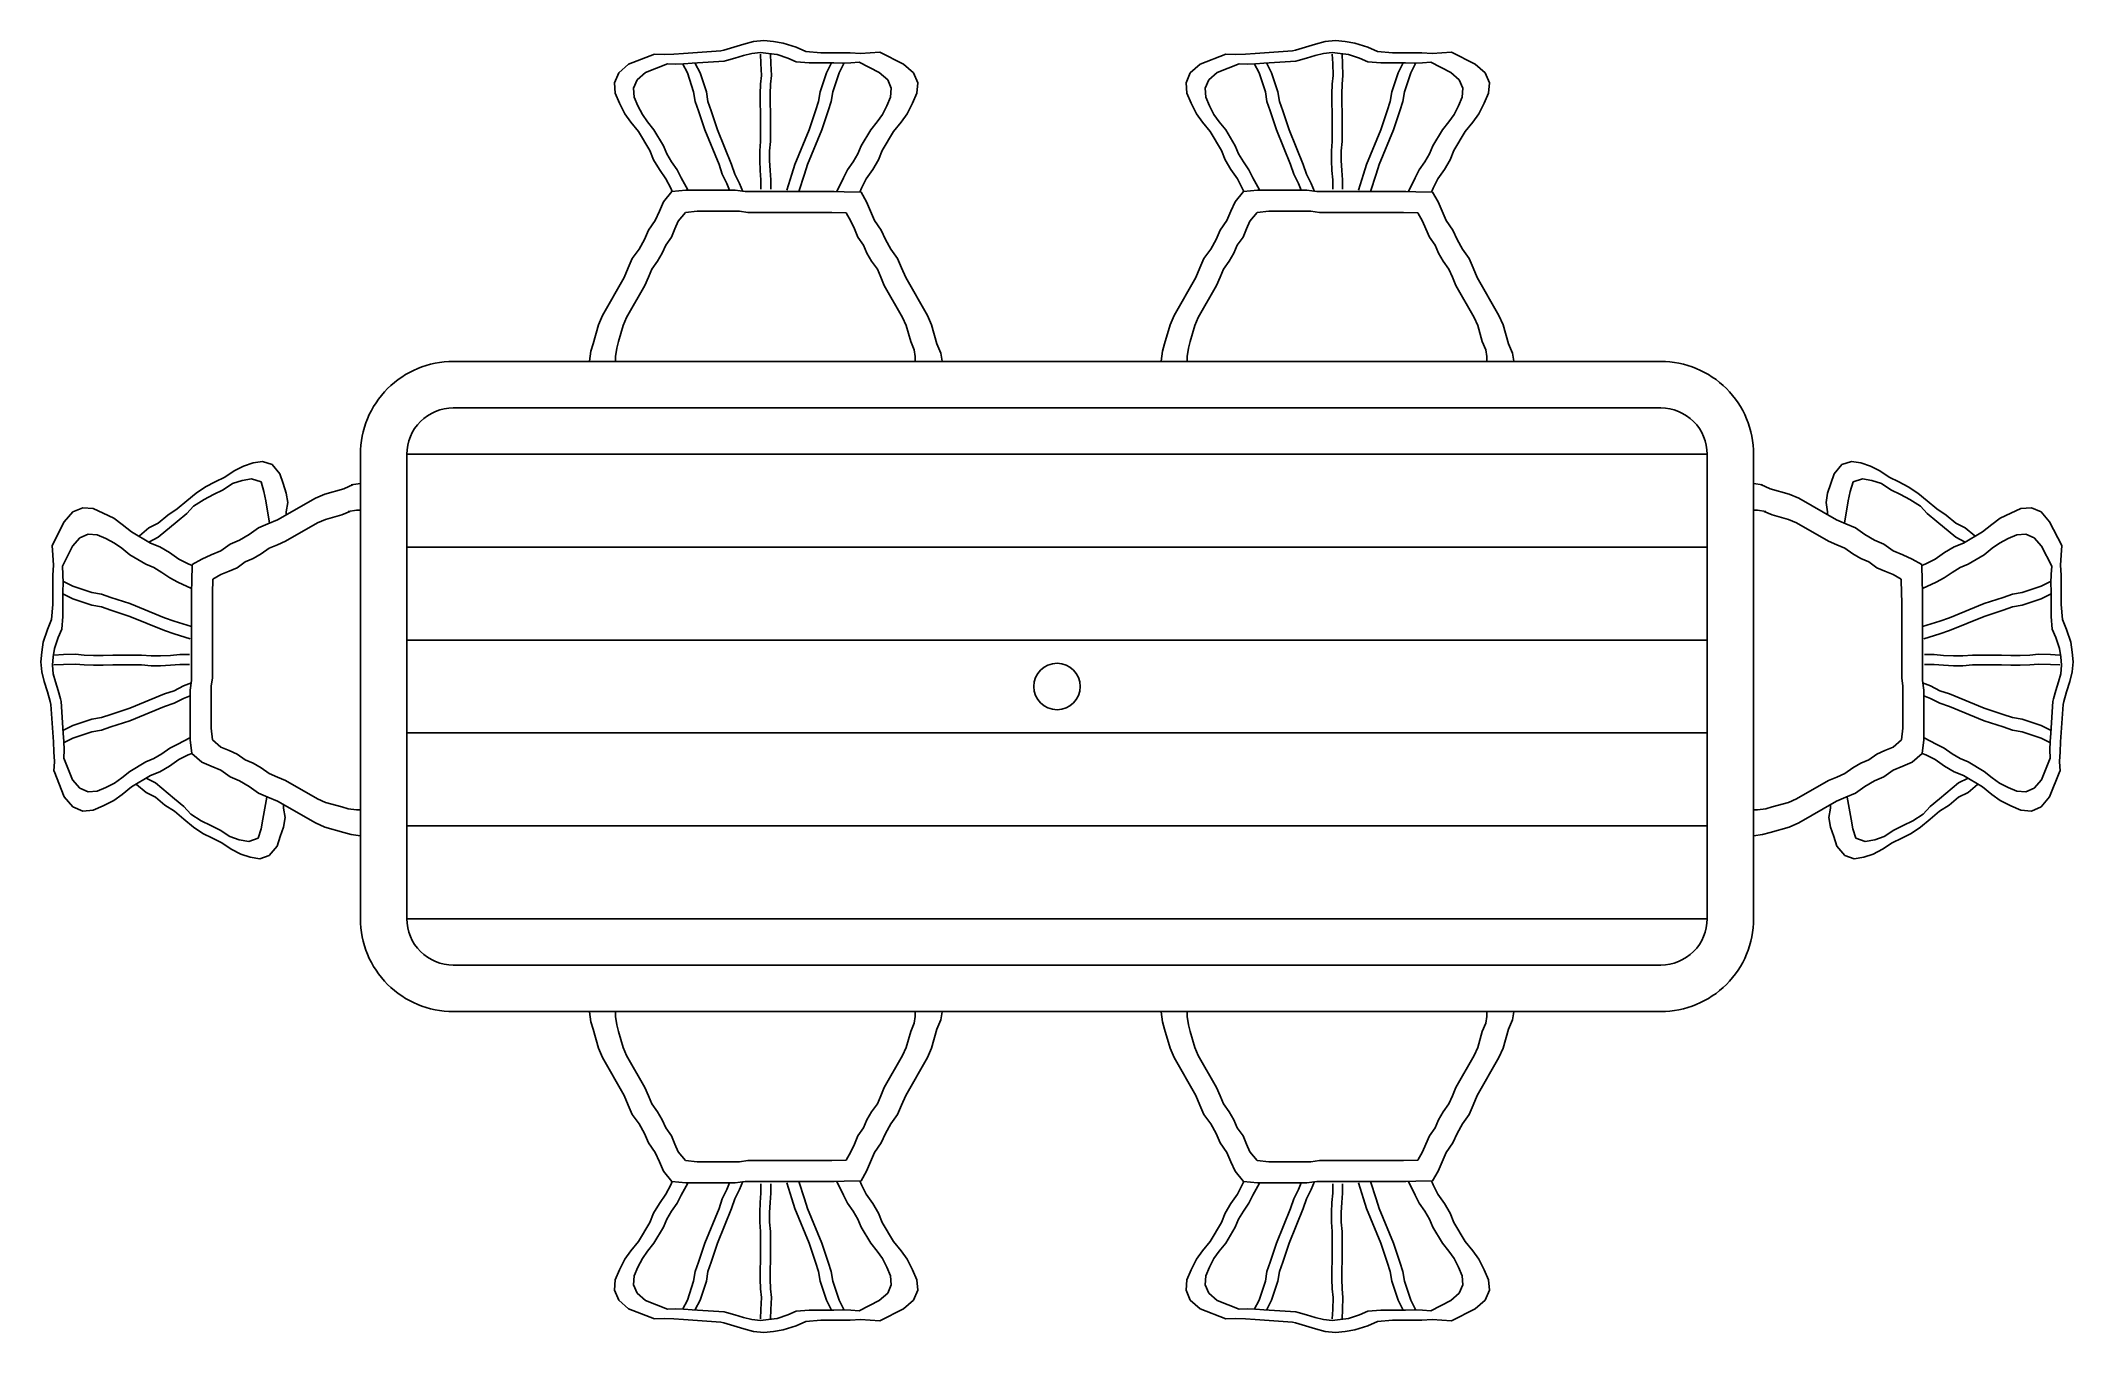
# Model space of a CAD drawing. Header units: millimetres. Extents: x 1522.22 to 1524.41, y 1335 to 1336.39.
import ezdxf

# ---------------------------------------------------------------- set-up
doc = ezdxf.new("R2010")
doc.units = ezdxf.units.MM
doc.layers.add('Varandas_e_Piscinas', color=2, linetype='Continuous')

msp = doc.modelspace()

# ---------------------------------------------------------------- linework, layer by layer
at = {"layer": 'Varandas_e_Piscinas'}
for p, q in [((1522.9914, 1336.3852), (1522.9809, 1336.3824)), ((1523.0023, 1336.3863), (1522.9914, 1336.3852)), ((1523.0127, 1336.3852), (1523.0023, 1336.3863)), ((1523.0233, 1336.3836), (1523.0127, 1336.3852)), ((1523.037, 1336.3791), (1523.0233, 1336.3836)), ((1523.6068, 1336.3852), (1523.5963, 1336.3824)), ((1523.6177, 1336.3863), (1523.6068, 1336.3852)), ((1523.6281, 1336.3852), (1523.6177, 1336.3863)), ((1523.6388, 1336.3836), (1523.6281, 1336.3852)), ((1523.6525, 1336.3791), (1523.6388, 1336.3836)), ((1522.8568, 1336.3608), (1522.8461, 1336.3517)), ((1522.8845, 1336.3718), (1522.8568, 1336.3608)), ((1522.8986, 1336.3613), (1522.875, 1336.3519)), ((1522.8949, 1336.3713), (1522.8844, 1336.3719)), ((1522.9054, 1336.3719), (1522.8949, 1336.3713)), ((1522.9074, 1336.3609), (1522.8985, 1336.3614)), ((1522.9159, 1336.3725), (1522.9054, 1336.3719)), ((1522.9163, 1336.3614), (1522.9074, 1336.3609)), ((1522.9149, 1336.3617), (1522.92, 1336.3515)), ((1522.9562, 1336.3754), (1522.9159, 1336.3725)), ((1522.9253, 1336.3619), (1522.9163, 1336.3614)), ((1522.9596, 1336.3643), (1522.9253, 1336.3619)), ((1522.9285, 1336.3617), (1522.9337, 1336.3515)), ((1522.9594, 1336.376), (1522.9562, 1336.3754)), ((1522.97, 1336.3791), (1522.9594, 1336.376)), ((1522.9622, 1336.3649), (1522.9596, 1336.3643)), ((1522.9713, 1336.3675), (1522.9622, 1336.3649)), ((1522.9809, 1336.3824), (1522.97, 1336.3791)), ((1522.9805, 1336.3703), (1522.9713, 1336.3675)), ((1522.9894, 1336.3726), (1522.9805, 1336.3703)), ((1522.9987, 1336.3736), (1522.9894, 1336.3726)), ((1523.0075, 1336.3726), (1522.9987, 1336.3736)), ((1522.9988, 1336.3719), (1522.9993, 1336.3617)), ((1522.9993, 1336.3617), (1522.9998, 1336.3487)), ((1523.0166, 1336.3713), (1523.0075, 1336.3726)), ((1523.0095, 1336.3719), (1523.01, 1336.3617)), ((1523.01, 1336.3617), (1523.0105, 1336.3487)), ((1523.0283, 1336.3675), (1523.0166, 1336.3713)), ((1523.0373, 1336.3636), (1523.0283, 1336.3675)), ((1523.0477, 1336.3745), (1523.037, 1336.3791)), ((1523.0511, 1336.3624), (1523.0373, 1336.3636)), ((1523.0639, 1336.3732), (1523.0477, 1336.3745)), ((1523.0778, 1336.3624), (1523.0511, 1336.3624)), ((1523.0953, 1336.3732), (1523.0639, 1336.3732)), ((1523.075, 1336.3617), (1523.0698, 1336.3515)), ((1523.0872, 1336.3619), (1523.0778, 1336.3624)), ((1523.0886, 1336.3617), (1523.0835, 1336.3515)), ((1523.0961, 1336.3624), (1523.0872, 1336.3619)), ((1523.1064, 1336.3725), (1523.0953, 1336.3732)), ((1523.1051, 1336.363), (1523.0961, 1336.3624)), ((1523.1051, 1336.363), (1523.1266, 1336.3519)), ((1523.1169, 1336.3732), (1523.1064, 1336.3725)), ((1523.1274, 1336.3738), (1523.1169, 1336.3732)), ((1523.1274, 1336.3738), (1523.1528, 1336.3608)), ((1523.1528, 1336.3608), (1523.1634, 1336.3517)), ((1523.4722, 1336.3608), (1523.4615, 1336.3517)), ((1523.4999, 1336.3718), (1523.4722, 1336.3608)), ((1523.514, 1336.3613), (1523.4905, 1336.3519)), ((1523.5103, 1336.3713), (1523.4999, 1336.3719)), ((1523.5208, 1336.3719), (1523.5103, 1336.3713)), ((1523.5229, 1336.3609), (1523.514, 1336.3614)), ((1523.5313, 1336.3725), (1523.5208, 1336.3719)), ((1523.5318, 1336.3614), (1523.5229, 1336.3609)), ((1523.5304, 1336.3617), (1523.5355, 1336.3515)), ((1523.5717, 1336.3754), (1523.5313, 1336.3725)), ((1523.5407, 1336.3619), (1523.5318, 1336.3614)), ((1523.575, 1336.3643), (1523.5407, 1336.3619)), ((1523.544, 1336.3617), (1523.5491, 1336.3515)), ((1523.5748, 1336.376), (1523.5717, 1336.3754)), ((1523.5855, 1336.3791), (1523.5748, 1336.376)), ((1523.5777, 1336.3649), (1523.575, 1336.3643)), ((1523.5867, 1336.3675), (1523.5777, 1336.3649)), ((1523.5963, 1336.3824), (1523.5855, 1336.3791)), ((1523.596, 1336.3703), (1523.5867, 1336.3675)), ((1523.6049, 1336.3726), (1523.596, 1336.3703)), ((1523.6142, 1336.3736), (1523.6049, 1336.3726)), ((1523.623, 1336.3726), (1523.6142, 1336.3736)), ((1523.6143, 1336.3719), (1523.6148, 1336.3617)), ((1523.6148, 1336.3617), (1523.6152, 1336.3487)), ((1523.632, 1336.3713), (1523.623, 1336.3726)), ((1523.625, 1336.3719), (1523.6254, 1336.3617)), ((1523.6254, 1336.3617), (1523.6259, 1336.3487)), ((1523.6437, 1336.3675), (1523.632, 1336.3713)), ((1523.6528, 1336.3636), (1523.6437, 1336.3675)), ((1523.6631, 1336.3745), (1523.6525, 1336.3791)), ((1523.6665, 1336.3624), (1523.6528, 1336.3636)), ((1523.6793, 1336.3732), (1523.6631, 1336.3745)), ((1523.6932, 1336.3624), (1523.6665, 1336.3624)), ((1523.7108, 1336.3732), (1523.6793, 1336.3732)), ((1523.6904, 1336.3617), (1523.6853, 1336.3515)), ((1523.7027, 1336.3619), (1523.6932, 1336.3624)), ((1523.704, 1336.3617), (1523.6989, 1336.3515)), ((1523.7116, 1336.3624), (1523.7027, 1336.3619)), ((1523.7219, 1336.3725), (1523.7108, 1336.3732)), ((1523.7205, 1336.363), (1523.7116, 1336.3624)), ((1523.7205, 1336.363), (1523.7421, 1336.3519)), ((1523.7323, 1336.3732), (1523.7219, 1336.3725)), ((1523.7428, 1336.3738), (1523.7323, 1336.3732)), ((1523.7428, 1336.3738), (1523.7682, 1336.3608)), ((1523.7682, 1336.3608), (1523.7789, 1336.3517)), ((1522.8461, 1336.3517), (1522.8415, 1336.341)), ((1522.8415, 1336.341), (1522.8423, 1336.3298)), ((1522.866, 1336.3442), (1522.8621, 1336.3351)), ((1522.875, 1336.3519), (1522.866, 1336.3442)), ((1522.92, 1336.3515), (1522.9268, 1336.3311)), ((1522.9337, 1336.3515), (1522.9405, 1336.3311)), ((1522.9988, 1336.3394), (1522.9984, 1336.3292)), ((1522.9998, 1336.3487), (1522.9988, 1336.3394)), ((1523.0095, 1336.3394), (1523.0091, 1336.3292)), ((1523.0105, 1336.3487), (1523.0095, 1336.3394)), ((1523.0698, 1336.3515), (1523.063, 1336.3311)), ((1523.0835, 1336.3515), (1523.0767, 1336.3311)), ((1523.1266, 1336.3519), (1523.1357, 1336.3442)), ((1523.1357, 1336.3442), (1523.1396, 1336.3351)), ((1523.1634, 1336.3517), (1523.168, 1336.341)), ((1523.168, 1336.341), (1523.1672, 1336.3298)), ((1523.4615, 1336.3517), (1523.457, 1336.341)), ((1523.457, 1336.341), (1523.4578, 1336.3298)), ((1523.4814, 1336.3442), (1523.4775, 1336.3351)), ((1523.4905, 1336.3519), (1523.4814, 1336.3442)), ((1523.5355, 1336.3515), (1523.5423, 1336.3311)), ((1523.5491, 1336.3515), (1523.5559, 1336.3311)), ((1523.6143, 1336.3394), (1523.6138, 1336.3292)), ((1523.6152, 1336.3487), (1523.6143, 1336.3394)), ((1523.625, 1336.3394), (1523.6245, 1336.3292)), ((1523.6259, 1336.3487), (1523.625, 1336.3394)), ((1523.6853, 1336.3515), (1523.6785, 1336.3311)), ((1523.6989, 1336.3515), (1523.6921, 1336.3311)), ((1523.7421, 1336.3519), (1523.7511, 1336.3442)), ((1523.7511, 1336.3442), (1523.755, 1336.3351)), ((1523.7789, 1336.3517), (1523.7835, 1336.341)), ((1523.7835, 1336.341), (1523.7826, 1336.3298)), ((1522.8423, 1336.3298), (1522.8471, 1336.3188)), ((1522.8471, 1336.3188), (1522.8527, 1336.3076)), ((1522.8621, 1336.3351), (1522.8628, 1336.3255)), ((1522.8628, 1336.3255), (1522.8668, 1336.3162)), ((1522.9268, 1336.3311), (1522.9285, 1336.3209)), ((1522.9285, 1336.3209), (1522.932, 1336.3107)), ((1522.9405, 1336.3311), (1522.9422, 1336.3209)), ((1522.9422, 1336.3209), (1522.9456, 1336.3107)), ((1522.9984, 1336.3292), (1522.9984, 1336.319)), ((1522.9984, 1336.319), (1522.9988, 1336.3088)), ((1523.0091, 1336.3292), (1523.0091, 1336.319)), ((1523.0091, 1336.319), (1523.0095, 1336.3088)), ((1523.0613, 1336.3209), (1523.0579, 1336.3107)), ((1523.063, 1336.3311), (1523.0613, 1336.3209)), ((1523.075, 1336.3209), (1523.0716, 1336.3107)), ((1523.0767, 1336.3311), (1523.075, 1336.3209)), ((1523.1389, 1336.3255), (1523.1348, 1336.3162)), ((1523.1396, 1336.3351), (1523.1389, 1336.3255)), ((1523.1624, 1336.3188), (1523.1568, 1336.3076)), ((1523.1672, 1336.3298), (1523.1624, 1336.3188)), ((1523.4578, 1336.3298), (1523.4626, 1336.3188)), ((1523.4626, 1336.3188), (1523.4682, 1336.3076)), ((1523.4775, 1336.3351), (1523.4782, 1336.3255)), ((1523.4782, 1336.3255), (1523.4823, 1336.3162)), ((1523.5423, 1336.3311), (1523.544, 1336.3209)), ((1523.544, 1336.3209), (1523.5474, 1336.3107)), ((1523.5559, 1336.3311), (1523.5576, 1336.3209)), ((1523.5576, 1336.3209), (1523.561, 1336.3107)), ((1523.6138, 1336.3292), (1523.6138, 1336.319)), ((1523.6138, 1336.319), (1523.6143, 1336.3088)), ((1523.6245, 1336.3292), (1523.6245, 1336.319)), ((1523.6245, 1336.319), (1523.625, 1336.3088)), ((1523.6768, 1336.3209), (1523.6734, 1336.3107)), ((1523.6785, 1336.3311), (1523.6768, 1336.3209)), ((1523.6904, 1336.3209), (1523.687, 1336.3107)), ((1523.6921, 1336.3311), (1523.6904, 1336.3209)), ((1523.7543, 1336.3255), (1523.7503, 1336.3162)), ((1523.755, 1336.3351), (1523.7543, 1336.3255)), ((1523.7778, 1336.3188), (1523.7722, 1336.3076)), ((1523.7826, 1336.3298), (1523.7778, 1336.3188)), ((1522.8527, 1336.3076), (1522.8593, 1336.2985)), ((1522.8593, 1336.2985), (1522.8675, 1336.2883)), ((1522.8668, 1336.3162), (1522.8716, 1336.3067)), ((1522.8716, 1336.3067), (1522.8772, 1336.299)), ((1522.8772, 1336.299), (1522.8841, 1336.2903)), ((1522.932, 1336.3107), (1522.9388, 1336.2903)), ((1522.9456, 1336.3107), (1522.9524, 1336.2903)), ((1522.9988, 1336.3088), (1522.9988, 1336.2777)), ((1523.0095, 1336.3088), (1523.0095, 1336.2777)), ((1523.0579, 1336.3107), (1523.0511, 1336.2903)), ((1523.0716, 1336.3107), (1523.0647, 1336.2903)), ((1523.1244, 1336.299), (1523.1175, 1336.2903)), ((1523.13, 1336.3067), (1523.1244, 1336.299)), ((1523.1348, 1336.3162), (1523.13, 1336.3067)), ((1523.1502, 1336.2985), (1523.1421, 1336.2883)), ((1523.1568, 1336.3076), (1523.1502, 1336.2985)), ((1523.4682, 1336.3076), (1523.4748, 1336.2985)), ((1523.4748, 1336.2985), (1523.4829, 1336.2883)), ((1523.4823, 1336.3162), (1523.487, 1336.3067)), ((1523.487, 1336.3067), (1523.4927, 1336.299)), ((1523.4927, 1336.299), (1523.4996, 1336.2903)), ((1523.5474, 1336.3107), (1523.5542, 1336.2903)), ((1523.561, 1336.3107), (1523.5678, 1336.2903)), ((1523.6143, 1336.3088), (1523.6143, 1336.2777)), ((1523.625, 1336.3088), (1523.625, 1336.2777)), ((1523.6734, 1336.3107), (1523.6666, 1336.2903)), ((1523.687, 1336.3107), (1523.6802, 1336.2903)), ((1523.7399, 1336.299), (1523.733, 1336.2903)), ((1523.7455, 1336.3067), (1523.7399, 1336.299)), ((1523.7503, 1336.3162), (1523.7455, 1336.3067)), ((1523.7656, 1336.2985), (1523.7575, 1336.2883)), ((1523.7722, 1336.3076), (1523.7656, 1336.2985)), ((1522.8675, 1336.2883), (1522.8797, 1336.268)), ((1522.8841, 1336.2903), (1522.8945, 1336.273)), ((1522.8945, 1336.273), (1522.898, 1336.2644)), ((1522.9388, 1336.2903), (1522.9541, 1336.2528)), ((1522.9524, 1336.2903), (1522.9677, 1336.2528)), ((1522.9988, 1336.2777), (1522.9979, 1336.2675)), ((1523.0095, 1336.2777), (1523.0086, 1336.2675)), ((1523.0511, 1336.2903), (1523.0358, 1336.2528)), ((1523.0647, 1336.2903), (1523.0494, 1336.2528)), ((1523.1072, 1336.273), (1523.1037, 1336.2644)), ((1523.1175, 1336.2903), (1523.1072, 1336.273)), ((1523.1421, 1336.2883), (1523.1299, 1336.268)), ((1523.4829, 1336.2883), (1523.4951, 1336.268)), ((1523.4996, 1336.2903), (1523.5099, 1336.273)), ((1523.5099, 1336.273), (1523.5134, 1336.2644)), ((1523.5542, 1336.2903), (1523.5695, 1336.2528)), ((1523.5678, 1336.2903), (1523.5831, 1336.2528)), ((1523.6143, 1336.2777), (1523.6134, 1336.2675)), ((1523.625, 1336.2777), (1523.624, 1336.2675)), ((1523.6666, 1336.2903), (1523.6512, 1336.2528)), ((1523.6802, 1336.2903), (1523.6649, 1336.2528)), ((1523.7226, 1336.273), (1523.7191, 1336.2644)), ((1523.733, 1336.2903), (1523.7226, 1336.273)), ((1523.7575, 1336.2883), (1523.7453, 1336.268)), ((1522.8797, 1336.268), (1522.8837, 1336.2578)), ((1522.8837, 1336.2578), (1522.8899, 1336.2477)), ((1522.898, 1336.2644), (1522.9031, 1336.2558)), ((1522.9031, 1336.2558), (1522.9092, 1336.2471)), ((1522.9541, 1336.2528), (1522.9575, 1336.2426)), ((1522.9677, 1336.2528), (1522.9711, 1336.2426)), ((1522.9979, 1336.2675), (1522.9979, 1336.2573)), ((1522.9979, 1336.2573), (1522.9984, 1336.2466)), ((1523.0086, 1336.2675), (1523.0086, 1336.2573)), ((1523.0086, 1336.2573), (1523.0091, 1336.2466)), ((1523.0358, 1336.2528), (1523.0324, 1336.2426)), ((1523.0494, 1336.2528), (1523.046, 1336.2426)), ((1523.0985, 1336.2558), (1523.0925, 1336.2471)), ((1523.1037, 1336.2644), (1523.0985, 1336.2558)), ((1523.1258, 1336.2578), (1523.1197, 1336.2477)), ((1523.1299, 1336.268), (1523.1258, 1336.2578)), ((1523.4951, 1336.268), (1523.4992, 1336.2578)), ((1523.4992, 1336.2578), (1523.5053, 1336.2477)), ((1523.5134, 1336.2644), (1523.5186, 1336.2558)), ((1523.5186, 1336.2558), (1523.5246, 1336.2471)), ((1523.5695, 1336.2528), (1523.5729, 1336.2426)), ((1523.5831, 1336.2528), (1523.5865, 1336.2426)), ((1523.6134, 1336.2675), (1523.6134, 1336.2573)), ((1523.6134, 1336.2573), (1523.6138, 1336.2466)), ((1523.624, 1336.2675), (1523.624, 1336.2573)), ((1523.624, 1336.2573), (1523.6245, 1336.2466)), ((1523.6512, 1336.2528), (1523.6478, 1336.2426)), ((1523.6649, 1336.2528), (1523.6615, 1336.2426)), ((1523.7139, 1336.2558), (1523.7079, 1336.2471)), ((1523.7191, 1336.2644), (1523.7139, 1336.2558)), ((1523.7412, 1336.2578), (1523.7351, 1336.2477)), ((1523.7453, 1336.268), (1523.7412, 1336.2578)), ((1522.8899, 1336.2477), (1522.897, 1336.2375)), ((1522.897, 1336.2375), (1522.9021, 1336.2273)), ((1522.9092, 1336.2471), (1522.9135, 1336.2385)), ((1522.9135, 1336.2385), (1522.9204, 1336.2257)), ((1522.9575, 1336.2426), (1522.9626, 1336.2324)), ((1522.9626, 1336.2324), (1522.9654, 1336.2253)), ((1522.9711, 1336.2426), (1522.9762, 1336.2324)), ((1522.9762, 1336.2324), (1522.9796, 1336.2239)), ((1522.9984, 1336.2466), (1522.9993, 1336.2364)), ((1522.9993, 1336.2364), (1522.9993, 1336.2262)), ((1523.0091, 1336.2466), (1523.01, 1336.2364)), ((1523.01, 1336.2364), (1523.01, 1336.2262)), ((1523.0324, 1336.2426), (1523.0271, 1336.2252)), ((1523.046, 1336.2426), (1523.0401, 1336.2239)), ((1523.0881, 1336.2385), (1523.081, 1336.224)), ((1523.0925, 1336.2471), (1523.0881, 1336.2385)), ((1523.1126, 1336.2375), (1523.1075, 1336.2273)), ((1523.1197, 1336.2477), (1523.1126, 1336.2375)), ((1523.5053, 1336.2477), (1523.5124, 1336.2375)), ((1523.5124, 1336.2375), (1523.5175, 1336.2273)), ((1523.5246, 1336.2471), (1523.529, 1336.2385)), ((1523.529, 1336.2385), (1523.5359, 1336.2257)), ((1523.5729, 1336.2426), (1523.578, 1336.2324)), ((1523.578, 1336.2324), (1523.5809, 1336.2253)), ((1523.5865, 1336.2426), (1523.5917, 1336.2324)), ((1523.5917, 1336.2324), (1523.5951, 1336.2239)), ((1523.6138, 1336.2466), (1523.6148, 1336.2364)), ((1523.6148, 1336.2364), (1523.6148, 1336.2262)), ((1523.6245, 1336.2466), (1523.6254, 1336.2364)), ((1523.6254, 1336.2364), (1523.6254, 1336.2262)), ((1523.6478, 1336.2426), (1523.6425, 1336.2252)), ((1523.6615, 1336.2426), (1523.6555, 1336.2239)), ((1523.7036, 1336.2385), (1523.6965, 1336.224)), ((1523.7079, 1336.2471), (1523.7036, 1336.2385)), ((1523.728, 1336.2375), (1523.7229, 1336.2273)), ((1523.7351, 1336.2477), (1523.728, 1336.2375)), ((1522.8942, 1336.2129), (1522.8899, 1336.2027)), ((1522.9033, 1336.2237), (1522.8942, 1336.2129)), ((1522.9021, 1336.2273), (1522.9035, 1336.2237)), ((1522.9182, 1336.2253), (1522.9033, 1336.2237)), ((1522.9716, 1336.2253), (1522.9182, 1336.2253)), ((1522.9822, 1336.2238), (1522.9716, 1336.2253)), ((1523.0782, 1336.2238), (1522.9822, 1336.2238)), ((1523.0888, 1336.2235), (1523.0782, 1336.2238)), ((1523.107, 1336.2231), (1523.0888, 1336.2235)), ((1523.1075, 1336.2273), (1523.1058, 1336.2231)), ((1523.107, 1336.2231), (1523.1128, 1336.2129)), ((1523.1128, 1336.2129), (1523.1172, 1336.2027)), ((1523.5097, 1336.2129), (1523.5053, 1336.2027)), ((1523.5188, 1336.2237), (1523.5097, 1336.2129)), ((1523.5175, 1336.2273), (1523.519, 1336.2237)), ((1523.5337, 1336.2253), (1523.5188, 1336.2237)), ((1523.587, 1336.2253), (1523.5337, 1336.2253)), ((1523.5977, 1336.2238), (1523.587, 1336.2253)), ((1523.6936, 1336.2238), (1523.5977, 1336.2238)), ((1523.7043, 1336.2235), (1523.6936, 1336.2238)), ((1523.7224, 1336.2231), (1523.7043, 1336.2235)), ((1523.7229, 1336.2273), (1523.7212, 1336.2231)), ((1523.7224, 1336.2231), (1523.7283, 1336.2129)), ((1523.7283, 1336.2129), (1523.7326, 1336.2027)), ((1522.8855, 1336.1925), (1522.8782, 1336.1823)), ((1522.8899, 1336.2027), (1522.8855, 1336.1925)), ((1522.9103, 1336.1921), (1522.9066, 1336.1835)), ((1522.918, 1336.2013), (1522.9103, 1336.1921)), ((1522.9307, 1336.2027), (1522.918, 1336.2013)), ((1522.976, 1336.2027), (1522.9307, 1336.2027)), ((1522.9851, 1336.2014), (1522.976, 1336.2027)), ((1523.0666, 1336.2014), (1522.9851, 1336.2014)), ((1523.0757, 1336.2012), (1523.0666, 1336.2014)), ((1523.0911, 1336.2008), (1523.0757, 1336.2012)), ((1523.0911, 1336.2008), (1523.0961, 1336.1921)), ((1523.0961, 1336.1921), (1523.0998, 1336.1835)), ((1523.1172, 1336.2027), (1523.1216, 1336.1925)), ((1523.1216, 1336.1925), (1523.1288, 1336.1823)), ((1523.5009, 1336.1925), (1523.4937, 1336.1823)), ((1523.5053, 1336.2027), (1523.5009, 1336.1925)), ((1523.5257, 1336.1921), (1523.522, 1336.1835)), ((1523.5334, 1336.2013), (1523.5257, 1336.1921)), ((1523.5461, 1336.2027), (1523.5334, 1336.2013)), ((1523.5914, 1336.2027), (1523.5461, 1336.2027)), ((1523.6005, 1336.2014), (1523.5914, 1336.2027)), ((1523.6821, 1336.2014), (1523.6005, 1336.2014)), ((1523.6911, 1336.2012), (1523.6821, 1336.2014)), ((1523.7066, 1336.2008), (1523.6911, 1336.2012)), ((1523.7066, 1336.2008), (1523.7115, 1336.1921)), ((1523.7115, 1336.1921), (1523.7152, 1336.1835)), ((1523.7326, 1336.2027), (1523.737, 1336.1925)), ((1523.737, 1336.1925), (1523.7443, 1336.1823)), ((1522.8738, 1336.1721), (1522.868, 1336.1619)), ((1522.8782, 1336.1823), (1522.8738, 1336.1721)), ((1522.8967, 1336.1661), (1522.8929, 1336.1575)), ((1522.9029, 1336.1748), (1522.8967, 1336.1661)), ((1522.9066, 1336.1835), (1522.9029, 1336.1748)), ((1523.0998, 1336.1835), (1523.1035, 1336.1748)), ((1523.1035, 1336.1748), (1523.1097, 1336.1661)), ((1523.1097, 1336.1661), (1523.1134, 1336.1575)), ((1523.1288, 1336.1823), (1523.1332, 1336.1721)), ((1523.1332, 1336.1721), (1523.139, 1336.1619)), ((1523.4893, 1336.1721), (1523.4835, 1336.1619)), ((1523.4937, 1336.1823), (1523.4893, 1336.1721)), ((1523.5121, 1336.1661), (1523.5084, 1336.1575)), ((1523.5183, 1336.1748), (1523.5121, 1336.1661)), ((1523.522, 1336.1835), (1523.5183, 1336.1748)), ((1523.7152, 1336.1835), (1523.7189, 1336.1748)), ((1523.7189, 1336.1748), (1523.7251, 1336.1661)), ((1523.7251, 1336.1661), (1523.7288, 1336.1575)), ((1523.7443, 1336.1823), (1523.7487, 1336.1721)), ((1523.7487, 1336.1721), (1523.7545, 1336.1619)), ((1522.8607, 1336.1517), (1522.8564, 1336.1415)), ((1522.868, 1336.1619), (1522.8607, 1336.1517)), ((1522.888, 1336.1488), (1522.8818, 1336.1401)), ((1522.8929, 1336.1575), (1522.888, 1336.1488)), ((1523.1134, 1336.1575), (1523.1184, 1336.1488)), ((1523.1184, 1336.1488), (1523.1246, 1336.1401)), ((1523.139, 1336.1619), (1523.1463, 1336.1517)), ((1523.1463, 1336.1517), (1523.1507, 1336.1415)), ((1523.4762, 1336.1517), (1523.4718, 1336.1415)), ((1523.4835, 1336.1619), (1523.4762, 1336.1517)), ((1523.5034, 1336.1488), (1523.4972, 1336.1401)), ((1523.5084, 1336.1575), (1523.5034, 1336.1488)), ((1523.7288, 1336.1575), (1523.7338, 1336.1488)), ((1523.7338, 1336.1488), (1523.74, 1336.1401)), ((1523.7545, 1336.1619), (1523.7618, 1336.1517)), ((1523.7618, 1336.1517), (1523.7661, 1336.1415)), ((1522.852, 1336.1313), (1522.8287, 1336.0905)), ((1522.8564, 1336.1415), (1522.852, 1336.1313)), ((1522.8744, 1336.1228), (1522.8546, 1336.0882)), ((1522.8781, 1336.1315), (1522.8744, 1336.1228)), ((1522.8818, 1336.1401), (1522.8781, 1336.1315)), ((1523.1246, 1336.1401), (1523.1283, 1336.1315)), ((1523.1283, 1336.1315), (1523.132, 1336.1228)), ((1523.132, 1336.1228), (1523.1518, 1336.0882)), ((1523.1507, 1336.1415), (1523.1551, 1336.1313)), ((1523.1551, 1336.1313), (1523.1784, 1336.0905)), ((1523.4674, 1336.1313), (1523.4441, 1336.0905)), ((1523.4718, 1336.1415), (1523.4674, 1336.1313)), ((1523.4898, 1336.1228), (1523.47, 1336.0882)), ((1523.4935, 1336.1315), (1523.4898, 1336.1228)), ((1523.4972, 1336.1401), (1523.4935, 1336.1315)), ((1523.74, 1336.1401), (1523.7437, 1336.1315)), ((1523.7437, 1336.1315), (1523.7474, 1336.1228)), ((1523.7474, 1336.1228), (1523.7672, 1336.0882)), ((1523.7661, 1336.1415), (1523.7705, 1336.1313)), ((1523.7705, 1336.1313), (1523.7938, 1336.0905)), ((1522.8243, 1336.0803), (1522.8185, 1336.0599)), ((1522.8287, 1336.0905), (1522.8243, 1336.0803)), ((1522.8508, 1336.0795), (1522.8459, 1336.0622)), ((1522.8546, 1336.0882), (1522.8508, 1336.0795)), ((1523.1518, 1336.0882), (1523.1555, 1336.0795)), ((1523.1555, 1336.0795), (1523.1605, 1336.0622)), ((1523.1784, 1336.0905), (1523.1828, 1336.0803)), ((1523.1828, 1336.0803), (1523.1886, 1336.0599)), ((1523.4397, 1336.0803), (1523.4339, 1336.0599)), ((1523.4441, 1336.0905), (1523.4397, 1336.0803)), ((1523.4663, 1336.0795), (1523.4613, 1336.0622)), ((1523.47, 1336.0882), (1523.4663, 1336.0795)), ((1523.7672, 1336.0882), (1523.771, 1336.0795)), ((1523.771, 1336.0795), (1523.7759, 1336.0622)), ((1523.7938, 1336.0905), (1523.7982, 1336.0803)), ((1523.7982, 1336.0803), (1523.804, 1336.0599)), ((1522.8185, 1336.0599), (1522.8162, 1336.0518)), ((1522.844, 1336.0552), (1522.8427, 1336.0462)), ((1522.8459, 1336.0622), (1522.844, 1336.0552)), ((1523.1605, 1336.0622), (1523.1642, 1336.0535)), ((1523.1886, 1336.0599), (1523.193, 1336.0497)), ((1523.4339, 1336.0599), (1523.4317, 1336.0518)), ((1523.4594, 1336.0552), (1523.4581, 1336.0462)), ((1523.4613, 1336.0622), (1523.4594, 1336.0552)), ((1523.7759, 1336.0622), (1523.7796, 1336.0535)), ((1523.804, 1336.0599), (1523.8084, 1336.0497)), ((1522.8162, 1336.0518), (1522.8147, 1336.0411)), ((1522.8147, 1336.0411), (1522.8147, 1336.0409)), ((1522.8427, 1336.0462), (1522.8427, 1336.0409)), ((1523.1642, 1336.0535), (1523.1653, 1336.0462)), ((1523.1653, 1336.0462), (1523.1653, 1336.0409)), ((1523.193, 1336.0497), (1523.1943, 1336.0411)), ((1523.1943, 1336.0411), (1523.1943, 1336.0409)), ((1523.4317, 1336.0518), (1523.4301, 1336.0411)), ((1523.4301, 1336.0411), (1523.4301, 1336.0409)), ((1523.4581, 1336.0462), (1523.4581, 1336.0409)), ((1523.7796, 1336.0535), (1523.7807, 1336.0462)), ((1523.7807, 1336.0462), (1523.7807, 1336.0409)), ((1523.8084, 1336.0497), (1523.8097, 1336.0411)), ((1523.8097, 1336.0411), (1523.8097, 1336.0409)), ((1522.4219, 1335.9162), (1522.4321, 1335.9231)), ((1522.4321, 1335.9231), (1522.4423, 1335.9282)), ((1522.4423, 1335.9282), (1522.4525, 1335.9316)), ((1522.4525, 1335.9316), (1522.4627, 1335.9333)), ((1522.4627, 1335.9333), (1522.4729, 1335.9299)), ((1522.4729, 1335.9299), (1522.4814, 1335.9197)), ((1522.618, 1335.9409), (1524.018, 1335.9409)), ((1524.1631, 1335.9299), (1524.1546, 1335.9197)), ((1524.1733, 1335.9333), (1524.1631, 1335.9299)), ((1524.1835, 1335.9316), (1524.1733, 1335.9333)), ((1524.1937, 1335.9282), (1524.1835, 1335.9316)), ((1524.2039, 1335.9231), (1524.1937, 1335.9282)), ((1524.2141, 1335.9162), (1524.2039, 1335.9231)), ((1522.3912, 1335.8992), (1522.4014, 1335.906)), ((1522.4014, 1335.906), (1522.4117, 1335.9111)), ((1522.41, 1335.8975), (1522.4202, 1335.9026)), ((1522.4117, 1335.9111), (1522.4219, 1335.9162)), ((1522.4202, 1335.9026), (1522.4304, 1335.9094)), ((1522.4304, 1335.9094), (1522.4406, 1335.9128)), ((1522.4406, 1335.9128), (1522.4508, 1335.9145)), ((1522.4508, 1335.9145), (1522.461, 1335.9111)), ((1522.461, 1335.9111), (1522.4642, 1335.9009)), ((1522.4814, 1335.9197), (1522.4848, 1335.9094)), ((1522.4848, 1335.9094), (1522.4882, 1335.8992)), ((1522.5297, 1335.8981), (1522.5501, 1335.9039)), ((1522.5501, 1335.9039), (1522.5603, 1335.9083)), ((1522.5582, 1335.9081), (1522.568, 1335.9095)), ((1524.0777, 1335.9081), (1524.068, 1335.9095)), ((1524.0859, 1335.9039), (1524.0757, 1335.9083)), ((1524.1063, 1335.8981), (1524.0859, 1335.9039)), ((1524.1511, 1335.9094), (1524.1477, 1335.8992)), ((1524.1546, 1335.9197), (1524.1511, 1335.9094)), ((1524.175, 1335.9111), (1524.1718, 1335.9009)), ((1524.1852, 1335.9145), (1524.175, 1335.9111)), ((1524.1954, 1335.9128), (1524.1852, 1335.9145)), ((1524.2056, 1335.9094), (1524.1954, 1335.9128)), ((1524.2158, 1335.9026), (1524.2056, 1335.9094)), ((1524.2243, 1335.9111), (1524.2141, 1335.9162)), ((1524.226, 1335.8975), (1524.2158, 1335.9026)), ((1524.2345, 1335.906), (1524.2243, 1335.9111)), ((1524.2447, 1335.8992), (1524.2345, 1335.906)), ((1522.2584, 1335.8788), (1522.269, 1335.8833)), ((1522.269, 1335.8833), (1522.2803, 1335.8825)), ((1522.2803, 1335.8825), (1522.2912, 1335.8777)), ((1522.3606, 1335.8754), (1522.3708, 1335.8822)), ((1522.3708, 1335.8822), (1522.381, 1335.8907)), ((1522.381, 1335.8907), (1522.3912, 1335.8992)), ((1522.381, 1335.8771), (1522.3884, 1335.8851)), ((1522.3884, 1335.8851), (1522.3997, 1335.8924)), ((1522.3997, 1335.8924), (1522.41, 1335.8975)), ((1522.4642, 1335.9009), (1522.4661, 1335.8907)), ((1522.4661, 1335.8907), (1522.4703, 1335.8667)), ((1522.4787, 1335.8704), (1522.5195, 1335.8937)), ((1522.4882, 1335.8992), (1522.4899, 1335.889)), ((1522.4899, 1335.889), (1522.4882, 1335.8788)), ((1522.5195, 1335.8937), (1522.5297, 1335.8981)), ((1522.5479, 1335.8758), (1522.5565, 1335.8795)), ((1522.5548, 1335.8793), (1522.5639, 1335.8806)), ((1522.5639, 1335.8806), (1522.568, 1335.8806)), ((1524.0721, 1335.8806), (1524.068, 1335.8806)), ((1524.0812, 1335.8793), (1524.0721, 1335.8806)), ((1524.0881, 1335.8758), (1524.0794, 1335.8795)), ((1524.1165, 1335.8937), (1524.1063, 1335.8981)), ((1524.1572, 1335.8704), (1524.1165, 1335.8937)), ((1524.1477, 1335.8992), (1524.146, 1335.889)), ((1524.146, 1335.889), (1524.1477, 1335.8788)), ((1524.1699, 1335.8907), (1524.1657, 1335.8667)), ((1524.1718, 1335.9009), (1524.1699, 1335.8907)), ((1524.2362, 1335.8924), (1524.226, 1335.8975)), ((1524.2476, 1335.8851), (1524.2362, 1335.8924)), ((1524.2549, 1335.8907), (1524.2447, 1335.8992)), ((1524.2549, 1335.8771), (1524.2476, 1335.8851)), ((1524.2652, 1335.8822), (1524.2549, 1335.8907)), ((1524.2754, 1335.8754), (1524.2652, 1335.8822)), ((1524.3557, 1335.8825), (1524.3448, 1335.8777)), ((1524.367, 1335.8833), (1524.3557, 1335.8825)), ((1524.3776, 1335.8788), (1524.367, 1335.8833)), ((1522.2363, 1335.8427), (1522.2492, 1335.8681)), ((1522.2492, 1335.8681), (1522.2584, 1335.8788)), ((1522.2912, 1335.8777), (1522.3024, 1335.8721)), ((1522.3024, 1335.8721), (1522.3115, 1335.8655)), ((1522.3115, 1335.8655), (1522.3217, 1335.8574)), ((1522.3217, 1335.8574), (1522.342, 1335.8452)), ((1522.33, 1335.8533), (1522.3402, 1335.8618)), ((1522.3402, 1335.8618), (1522.3504, 1335.8669)), ((1522.3504, 1335.8669), (1522.3606, 1335.8754)), ((1522.3504, 1335.8516), (1522.3708, 1335.8686)), ((1522.3708, 1335.8686), (1522.381, 1335.8771)), ((1522.4482, 1335.8544), (1522.4583, 1335.8616)), ((1522.4583, 1335.8616), (1522.4685, 1335.866)), ((1522.4685, 1335.866), (1522.4787, 1335.8704)), ((1522.4872, 1335.8473), (1522.5219, 1335.8671)), ((1522.4882, 1335.8788), (1522.4882, 1335.8754)), ((1522.5219, 1335.8671), (1522.5305, 1335.8708)), ((1522.5305, 1335.8708), (1522.5479, 1335.8758)), ((1524.1054, 1335.8708), (1524.0881, 1335.8758)), ((1524.1141, 1335.8671), (1524.1054, 1335.8708)), ((1524.1487, 1335.8473), (1524.1141, 1335.8671)), ((1524.1477, 1335.8788), (1524.1477, 1335.8754)), ((1524.1674, 1335.866), (1524.1572, 1335.8704)), ((1524.1776, 1335.8616), (1524.1674, 1335.866)), ((1524.1878, 1335.8544), (1524.1776, 1335.8616)), ((1524.2652, 1335.8686), (1524.2549, 1335.8771)), ((1524.2856, 1335.8516), (1524.2652, 1335.8686)), ((1524.2856, 1335.8669), (1524.2754, 1335.8754)), ((1524.2958, 1335.8618), (1524.2856, 1335.8669)), ((1524.3143, 1335.8574), (1524.2939, 1335.8452)), ((1524.306, 1335.8533), (1524.2958, 1335.8618)), ((1524.3244, 1335.8655), (1524.3143, 1335.8574)), ((1524.3335, 1335.8721), (1524.3244, 1335.8655)), ((1524.3448, 1335.8777), (1524.3335, 1335.8721)), ((1524.3867, 1335.8681), (1524.3776, 1335.8788)), ((1524.3997, 1335.8427), (1524.3867, 1335.8681)), ((1522.2363, 1335.8427), (1522.2369, 1335.8322)), ((1522.2471, 1335.8204), (1522.2581, 1335.842)), ((1522.2581, 1335.842), (1522.2659, 1335.851)), ((1522.2659, 1335.851), (1522.2749, 1335.8549)), ((1522.2749, 1335.8549), (1522.2845, 1335.8542)), ((1522.2845, 1335.8542), (1522.2938, 1335.8501)), ((1522.2938, 1335.8501), (1522.3033, 1335.8454)), ((1522.3033, 1335.8454), (1522.3111, 1335.8398)), ((1522.3111, 1335.8398), (1522.3197, 1335.8328)), ((1522.3402, 1335.8464), (1522.3504, 1335.8516)), ((1522.342, 1335.8452), (1522.3522, 1335.8411)), ((1522.3522, 1335.8411), (1522.3624, 1335.835)), ((1522.4074, 1335.8325), (1522.4176, 1335.8369)), ((1522.4176, 1335.8369), (1522.4278, 1335.8442)), ((1522.4278, 1335.8442), (1522.438, 1335.8485)), ((1522.438, 1335.8485), (1522.4482, 1335.8544)), ((1522.4612, 1335.8337), (1522.4699, 1335.8399)), ((1522.4699, 1335.8399), (1522.4786, 1335.8436)), ((1522.4786, 1335.8436), (1522.4872, 1335.8473)), ((1522.618, 1335.8409), (1524.018, 1335.8409)), ((1524.1574, 1335.8436), (1524.1487, 1335.8473)), ((1524.1661, 1335.8399), (1524.1574, 1335.8436)), ((1524.1747, 1335.8337), (1524.1661, 1335.8399)), ((1524.198, 1335.8485), (1524.1878, 1335.8544)), ((1524.2082, 1335.8442), (1524.198, 1335.8485)), ((1524.2184, 1335.8369), (1524.2082, 1335.8442)), ((1524.2286, 1335.8325), (1524.2184, 1335.8369)), ((1524.2838, 1335.8411), (1524.2736, 1335.835)), ((1524.2939, 1335.8452), (1524.2838, 1335.8411)), ((1524.2958, 1335.8464), (1524.2856, 1335.8516)), ((1524.3249, 1335.8398), (1524.3163, 1335.8328)), ((1524.3326, 1335.8454), (1524.3249, 1335.8398)), ((1524.3422, 1335.8501), (1524.3326, 1335.8454)), ((1524.3515, 1335.8542), (1524.3422, 1335.8501)), ((1524.361, 1335.8549), (1524.3515, 1335.8542)), ((1524.3701, 1335.851), (1524.361, 1335.8549)), ((1524.3779, 1335.842), (1524.3701, 1335.851)), ((1524.3889, 1335.8204), (1524.3779, 1335.842)), ((1524.3997, 1335.8427), (1524.3991, 1335.8322)), ((1522.2369, 1335.8322), (1522.2375, 1335.8217)), ((1522.2375, 1335.8217), (1522.2369, 1335.8106)), ((1522.2471, 1335.8204), (1522.2476, 1335.8115)), ((1522.3197, 1335.8328), (1522.337, 1335.8225)), ((1522.337, 1335.8225), (1522.3456, 1335.819)), ((1522.3456, 1335.819), (1522.3543, 1335.8138)), ((1522.3543, 1335.8138), (1522.3629, 1335.8078)), ((1522.3624, 1335.835), (1522.3725, 1335.8279)), ((1522.3725, 1335.8279), (1522.3827, 1335.8228)), ((1522.3827, 1335.8228), (1522.387, 1335.8211)), ((1522.387, 1335.8223), (1522.3865, 1335.8041)), ((1522.387, 1335.8223), (1522.3972, 1335.8281)), ((1522.3972, 1335.8281), (1522.4074, 1335.8325)), ((1522.4179, 1335.8114), (1522.4266, 1335.8151)), ((1522.4266, 1335.8151), (1522.4352, 1335.8188)), ((1522.4352, 1335.8188), (1522.4439, 1335.825)), ((1522.4439, 1335.825), (1522.4526, 1335.8287)), ((1522.4526, 1335.8287), (1522.4612, 1335.8337)), ((1524.1834, 1335.8287), (1524.1747, 1335.8337)), ((1524.1921, 1335.825), (1524.1834, 1335.8287)), ((1524.2007, 1335.8188), (1524.1921, 1335.825)), ((1524.2094, 1335.8151), (1524.2007, 1335.8188)), ((1524.2181, 1335.8114), (1524.2094, 1335.8151)), ((1524.2388, 1335.8281), (1524.2286, 1335.8325)), ((1524.249, 1335.8223), (1524.2388, 1335.8281)), ((1524.2533, 1335.8228), (1524.249, 1335.8211)), ((1524.249, 1335.8223), (1524.2494, 1335.8041)), ((1524.2634, 1335.8279), (1524.2533, 1335.8228)), ((1524.2736, 1335.835), (1524.2634, 1335.8279)), ((1524.2817, 1335.8138), (1524.2731, 1335.8078)), ((1524.2903, 1335.819), (1524.2817, 1335.8138)), ((1524.299, 1335.8225), (1524.2903, 1335.819)), ((1524.3163, 1335.8328), (1524.299, 1335.8225)), ((1524.3889, 1335.8204), (1524.3884, 1335.8115)), ((1524.3991, 1335.8322), (1524.3985, 1335.8217)), ((1524.3985, 1335.8217), (1524.3991, 1335.8106)), ((1522.2369, 1335.8106), (1522.2369, 1335.7792)), ((1522.2476, 1335.8115), (1522.2481, 1335.8025)), ((1522.2481, 1335.8025), (1522.2476, 1335.7931)), ((1522.2476, 1335.7931), (1522.2476, 1335.7664)), ((1522.2483, 1335.8039), (1522.2585, 1335.7988)), ((1522.2585, 1335.7988), (1522.2789, 1335.792)), ((1522.2789, 1335.792), (1522.2891, 1335.7903)), ((1522.3629, 1335.8078), (1522.3716, 1335.8034)), ((1522.3716, 1335.8034), (1522.386, 1335.7963)), ((1522.3865, 1335.8041), (1522.3862, 1335.7935)), ((1522.3862, 1335.7935), (1522.3862, 1335.6975)), ((1522.4092, 1335.8064), (1522.4088, 1335.791)), ((1522.4092, 1335.8064), (1522.4179, 1335.8114)), ((1524.2267, 1335.8064), (1524.2181, 1335.8114)), ((1524.2267, 1335.8064), (1524.2271, 1335.791)), ((1524.2494, 1335.8041), (1524.2497, 1335.7935)), ((1524.2497, 1335.7935), (1524.2497, 1335.6975)), ((1524.2644, 1335.8034), (1524.2499, 1335.7963)), ((1524.2731, 1335.8078), (1524.2644, 1335.8034)), ((1524.357, 1335.792), (1524.3468, 1335.7903)), ((1524.3775, 1335.7988), (1524.357, 1335.792)), ((1524.3877, 1335.8039), (1524.3775, 1335.7988)), ((1524.3884, 1335.8115), (1524.3878, 1335.8025)), ((1524.3878, 1335.8025), (1524.3884, 1335.7931)), ((1524.3884, 1335.7931), (1524.3884, 1335.7664)), ((1524.3991, 1335.8106), (1524.3991, 1335.7792)), ((1522.2369, 1335.7792), (1522.2355, 1335.763)), ((1522.2483, 1335.7903), (1522.2585, 1335.7852)), ((1522.2585, 1335.7852), (1522.2789, 1335.7784)), ((1522.2789, 1335.7784), (1522.2891, 1335.7766)), ((1522.2891, 1335.7903), (1522.2994, 1335.7869)), ((1522.2891, 1335.7766), (1522.2994, 1335.7732)), ((1522.2994, 1335.7869), (1522.3198, 1335.7801)), ((1522.2994, 1335.7732), (1522.3198, 1335.7664)), ((1522.3198, 1335.7801), (1522.3572, 1335.7647)), ((1522.4088, 1335.791), (1522.4086, 1335.7819)), ((1522.4086, 1335.7819), (1522.4086, 1335.7004)), ((1524.2271, 1335.791), (1524.2274, 1335.7819)), ((1524.2274, 1335.7819), (1524.2274, 1335.7004)), ((1524.3162, 1335.7801), (1524.2788, 1335.7647)), ((1524.3366, 1335.7869), (1524.3162, 1335.7801)), ((1524.3366, 1335.7732), (1524.3162, 1335.7664)), ((1524.3468, 1335.7903), (1524.3366, 1335.7869)), ((1524.3468, 1335.7766), (1524.3366, 1335.7732)), ((1524.357, 1335.7784), (1524.3468, 1335.7766)), ((1524.3775, 1335.7852), (1524.357, 1335.7784)), ((1524.3877, 1335.7903), (1524.3775, 1335.7852)), ((1524.3991, 1335.7792), (1524.4004, 1335.763)), ((1522.231, 1335.7524), (1522.2264, 1335.7386)), ((1522.2355, 1335.763), (1522.231, 1335.7524)), ((1522.2465, 1335.7526), (1522.2426, 1335.7436)), ((1522.2476, 1335.7664), (1522.2465, 1335.7526)), ((1522.3198, 1335.7664), (1522.3572, 1335.7511)), ((1522.3572, 1335.7647), (1522.3674, 1335.7613)), ((1522.3572, 1335.7511), (1522.3674, 1335.7477)), ((1522.3674, 1335.7613), (1522.3862, 1335.7554)), ((1524.2686, 1335.7613), (1524.2498, 1335.7554)), ((1524.2788, 1335.7647), (1524.2686, 1335.7613)), ((1524.2788, 1335.7511), (1524.2686, 1335.7477)), ((1524.3162, 1335.7664), (1524.2788, 1335.7511)), ((1524.3884, 1335.7664), (1524.3895, 1335.7526)), ((1524.3895, 1335.7526), (1524.3934, 1335.7436)), ((1524.4004, 1335.763), (1524.405, 1335.7524)), ((1524.405, 1335.7524), (1524.4096, 1335.7386)), ((1522.2249, 1335.728), (1522.2238, 1335.7176)), ((1522.2264, 1335.7386), (1522.2249, 1335.728)), ((1522.2387, 1335.7319), (1522.2374, 1335.7229)), ((1522.2426, 1335.7436), (1522.2387, 1335.7319)), ((1522.3674, 1335.7477), (1522.3848, 1335.7424)), ((1522.618, 1335.7409), (1524.018, 1335.7409)), ((1524.2686, 1335.7477), (1524.2512, 1335.7424)), ((1524.3934, 1335.7436), (1524.3973, 1335.7319)), ((1524.3973, 1335.7319), (1524.3986, 1335.7229)), ((1524.4096, 1335.7386), (1524.4111, 1335.728)), ((1524.4111, 1335.728), (1524.4122, 1335.7176)), ((1522.2238, 1335.7176), (1522.2249, 1335.7067)), ((1522.2249, 1335.7067), (1522.2276, 1335.6962)), ((1522.2374, 1335.7229), (1522.2365, 1335.714)), ((1522.2365, 1335.714), (1522.2374, 1335.7047)), ((1522.2374, 1335.7047), (1522.2397, 1335.6958)), ((1522.2381, 1335.7248), (1522.2483, 1335.7253)), ((1522.2381, 1335.7142), (1522.2483, 1335.7146)), ((1522.2483, 1335.7253), (1522.2613, 1335.7258)), ((1522.2483, 1335.7146), (1522.2613, 1335.7151)), ((1522.2613, 1335.7258), (1522.2706, 1335.7248)), ((1522.2613, 1335.7151), (1522.2706, 1335.7142)), ((1522.2706, 1335.7248), (1522.2808, 1335.7244)), ((1522.2706, 1335.7142), (1522.2808, 1335.7137)), ((1522.2808, 1335.7244), (1522.291, 1335.7244)), ((1522.2808, 1335.7137), (1522.291, 1335.7137)), ((1522.291, 1335.7244), (1522.3013, 1335.7248)), ((1522.291, 1335.7137), (1522.3013, 1335.7142)), ((1522.3013, 1335.7248), (1522.3324, 1335.7248)), ((1522.3013, 1335.7142), (1522.3324, 1335.7142)), ((1522.3324, 1335.7248), (1522.3426, 1335.7239)), ((1522.3324, 1335.7142), (1522.3426, 1335.7132)), ((1522.3426, 1335.7239), (1522.3528, 1335.7239)), ((1522.3426, 1335.7132), (1522.3528, 1335.7132)), ((1522.3528, 1335.7239), (1522.3634, 1335.7244)), ((1522.3528, 1335.7132), (1522.3634, 1335.7137)), ((1522.3634, 1335.7244), (1522.3737, 1335.7253)), ((1522.3634, 1335.7137), (1522.3737, 1335.7146)), ((1522.3737, 1335.7253), (1522.3839, 1335.7253)), ((1522.3737, 1335.7146), (1522.3839, 1335.7146)), ((1524.2623, 1335.7253), (1524.2521, 1335.7253)), ((1524.2623, 1335.7146), (1524.2521, 1335.7146)), ((1524.2725, 1335.7244), (1524.2623, 1335.7253)), ((1524.2725, 1335.7137), (1524.2623, 1335.7146)), ((1524.2832, 1335.7239), (1524.2725, 1335.7244)), ((1524.2832, 1335.7132), (1524.2725, 1335.7137)), ((1524.2934, 1335.7239), (1524.2832, 1335.7239)), ((1524.2934, 1335.7132), (1524.2832, 1335.7132)), ((1524.3036, 1335.7248), (1524.2934, 1335.7239)), ((1524.3036, 1335.7142), (1524.2934, 1335.7132)), ((1524.3347, 1335.7248), (1524.3036, 1335.7248)), ((1524.3347, 1335.7142), (1524.3036, 1335.7142)), ((1524.3449, 1335.7244), (1524.3347, 1335.7248)), ((1524.3449, 1335.7137), (1524.3347, 1335.7142)), ((1524.3551, 1335.7244), (1524.3449, 1335.7244)), ((1524.3551, 1335.7137), (1524.3449, 1335.7137)), ((1524.3653, 1335.7248), (1524.3551, 1335.7244)), ((1524.3653, 1335.7142), (1524.3551, 1335.7137)), ((1524.3746, 1335.7258), (1524.3653, 1335.7248)), ((1524.3746, 1335.7151), (1524.3653, 1335.7142)), ((1524.3876, 1335.7253), (1524.3746, 1335.7258)), ((1524.3876, 1335.7146), (1524.3746, 1335.7151)), ((1524.3978, 1335.7248), (1524.3876, 1335.7253)), ((1524.3978, 1335.7142), (1524.3876, 1335.7146)), ((1524.3986, 1335.7047), (1524.3962, 1335.6958)), ((1524.3986, 1335.7229), (1524.3995, 1335.714)), ((1524.3995, 1335.714), (1524.3986, 1335.7047)), ((1524.4111, 1335.7067), (1524.4084, 1335.6962)), ((1524.4122, 1335.7176), (1524.4111, 1335.7067)), ((1522.2276, 1335.6962), (1522.231, 1335.6853)), ((1522.231, 1335.6853), (1522.234, 1335.6747)), ((1522.2397, 1335.6958), (1522.2426, 1335.6866)), ((1522.2426, 1335.6866), (1522.2452, 1335.6776)), ((1522.3198, 1335.6677), (1522.3572, 1335.683)), ((1522.3572, 1335.683), (1522.3674, 1335.6864)), ((1522.3674, 1335.6864), (1522.3776, 1335.6915)), ((1522.3776, 1335.6915), (1522.3861, 1335.6949)), ((1522.3862, 1335.6975), (1522.3847, 1335.6869)), ((1522.3847, 1335.6869), (1522.3847, 1335.6336)), ((1522.4086, 1335.7004), (1522.4073, 1335.6913)), ((1522.4073, 1335.6913), (1522.4073, 1335.646)), ((1524.2274, 1335.7004), (1524.2287, 1335.6913)), ((1524.2287, 1335.6913), (1524.2287, 1335.646)), ((1524.2497, 1335.6975), (1524.2513, 1335.6869)), ((1524.2583, 1335.6915), (1524.2498, 1335.6949)), ((1524.2513, 1335.6869), (1524.2513, 1335.6336)), ((1524.2686, 1335.6864), (1524.2583, 1335.6915)), ((1524.2788, 1335.683), (1524.2686, 1335.6864)), ((1524.3162, 1335.6677), (1524.2788, 1335.683)), ((1524.3934, 1335.6866), (1524.3908, 1335.6776)), ((1524.3962, 1335.6958), (1524.3934, 1335.6866)), ((1524.405, 1335.6853), (1524.402, 1335.6747)), ((1524.4084, 1335.6962), (1524.405, 1335.6853)), ((1522.234, 1335.6747), (1522.2347, 1335.6716)), ((1522.2347, 1335.6716), (1522.2375, 1335.6312)), ((1522.2452, 1335.6776), (1522.2457, 1335.6749)), ((1522.2457, 1335.6749), (1522.2481, 1335.6406)), ((1522.2891, 1335.6575), (1522.2994, 1335.6609)), ((1522.2994, 1335.6609), (1522.3198, 1335.6677)), ((1522.3198, 1335.6541), (1522.3572, 1335.6694)), ((1522.3572, 1335.6694), (1522.3674, 1335.6728)), ((1522.3674, 1335.6728), (1522.3776, 1335.6779)), ((1522.3776, 1335.6779), (1522.3847, 1335.6807)), ((1524.2583, 1335.6779), (1524.2513, 1335.6807)), ((1524.2686, 1335.6728), (1524.2583, 1335.6779)), ((1524.2788, 1335.6694), (1524.2686, 1335.6728)), ((1524.3162, 1335.6541), (1524.2788, 1335.6694)), ((1524.3366, 1335.6609), (1524.3162, 1335.6677)), ((1524.3468, 1335.6575), (1524.3366, 1335.6609)), ((1524.3902, 1335.6749), (1524.3878, 1335.6406)), ((1524.3908, 1335.6776), (1524.3902, 1335.6749)), ((1524.4013, 1335.6716), (1524.3985, 1335.6312)), ((1524.402, 1335.6747), (1524.4013, 1335.6716)), ((1522.2481, 1335.6406), (1522.2487, 1335.6317)), ((1522.2483, 1335.6439), (1522.2585, 1335.649)), ((1522.2585, 1335.649), (1522.2789, 1335.6558)), ((1522.2585, 1335.6353), (1522.2789, 1335.6422)), ((1522.2789, 1335.6558), (1522.2891, 1335.6575)), ((1522.2789, 1335.6422), (1522.2891, 1335.6439)), ((1522.2891, 1335.6439), (1522.2994, 1335.6473)), ((1522.2994, 1335.6473), (1522.3198, 1335.6541)), ((1522.4073, 1335.646), (1522.4087, 1335.6333)), ((1522.618, 1335.6409), (1524.018, 1335.6409)), ((1524.2287, 1335.646), (1524.2273, 1335.6333)), ((1524.3366, 1335.6473), (1524.3162, 1335.6541)), ((1524.3468, 1335.6439), (1524.3366, 1335.6473)), ((1524.357, 1335.6558), (1524.3468, 1335.6575)), ((1524.357, 1335.6422), (1524.3468, 1335.6439)), ((1524.3775, 1335.649), (1524.357, 1335.6558)), ((1524.3775, 1335.6353), (1524.357, 1335.6422)), ((1524.3877, 1335.6439), (1524.3775, 1335.649)), ((1524.3878, 1335.6406), (1524.3873, 1335.6317)), ((1522.2375, 1335.6312), (1522.2381, 1335.6207)), ((1522.2381, 1335.6207), (1522.2387, 1335.6102)), ((1522.2483, 1335.6302), (1522.2585, 1335.6353)), ((1522.2487, 1335.6317), (1522.2492, 1335.6227)), ((1522.2492, 1335.6227), (1522.2487, 1335.6138)), ((1522.3456, 1335.6133), (1522.3543, 1335.6185)), ((1522.3543, 1335.6185), (1522.3629, 1335.6245)), ((1522.3629, 1335.6245), (1522.3716, 1335.6288)), ((1522.3716, 1335.6288), (1522.3844, 1335.6357)), ((1522.3725, 1335.6123), (1522.3827, 1335.6174)), ((1522.3827, 1335.6174), (1522.3864, 1335.6188)), ((1522.3847, 1335.6336), (1522.3864, 1335.6186)), ((1522.3864, 1335.6186), (1522.3972, 1335.6096)), ((1522.4087, 1335.6333), (1522.4179, 1335.6256)), ((1522.4179, 1335.6256), (1522.4266, 1335.6219)), ((1522.4266, 1335.6219), (1522.4352, 1335.6182)), ((1522.4352, 1335.6182), (1522.4439, 1335.612)), ((1524.2007, 1335.6182), (1524.1921, 1335.612)), ((1524.2094, 1335.6219), (1524.2007, 1335.6182)), ((1524.2181, 1335.6256), (1524.2094, 1335.6219)), ((1524.2273, 1335.6333), (1524.2181, 1335.6256)), ((1524.2496, 1335.6186), (1524.2388, 1335.6096)), ((1524.2513, 1335.6336), (1524.2496, 1335.6186)), ((1524.2533, 1335.6174), (1524.2496, 1335.6188)), ((1524.2644, 1335.6288), (1524.2516, 1335.6357)), ((1524.2634, 1335.6123), (1524.2533, 1335.6174)), ((1524.2731, 1335.6245), (1524.2644, 1335.6288)), ((1524.2817, 1335.6185), (1524.2731, 1335.6245)), ((1524.2903, 1335.6133), (1524.2817, 1335.6185)), ((1524.3877, 1335.6302), (1524.3775, 1335.6353)), ((1524.3873, 1335.6317), (1524.3868, 1335.6227)), ((1524.3868, 1335.6227), (1524.3873, 1335.6138)), ((1524.3979, 1335.6207), (1524.3972, 1335.6102)), ((1524.3985, 1335.6312), (1524.3979, 1335.6207)), ((1522.2387, 1335.6102), (1522.2381, 1335.5997)), ((1522.2382, 1335.5998), (1522.2492, 1335.5721)), ((1522.2488, 1335.6139), (1522.2581, 1335.5903)), ((1522.3111, 1335.5925), (1522.3197, 1335.5994)), ((1522.3197, 1335.5994), (1522.337, 1335.6098)), ((1522.3217, 1335.5828), (1522.342, 1335.595)), ((1522.337, 1335.6098), (1522.3456, 1335.6133)), ((1522.342, 1335.595), (1522.3522, 1335.5991)), ((1522.3522, 1335.5991), (1522.3624, 1335.6052)), ((1522.3624, 1335.6052), (1522.3725, 1335.6123)), ((1522.3972, 1335.6096), (1522.4074, 1335.6052)), ((1522.4074, 1335.6052), (1522.4176, 1335.6008)), ((1522.4176, 1335.6008), (1522.4278, 1335.5935)), ((1522.4439, 1335.612), (1522.4526, 1335.6083)), ((1522.4526, 1335.6083), (1522.4612, 1335.6033)), ((1522.4612, 1335.6033), (1522.4699, 1335.5971)), ((1522.4699, 1335.5971), (1522.4786, 1335.5934)), ((1524.1661, 1335.5971), (1524.1574, 1335.5934)), ((1524.1747, 1335.6033), (1524.1661, 1335.5971)), ((1524.1834, 1335.6083), (1524.1747, 1335.6033)), ((1524.1921, 1335.612), (1524.1834, 1335.6083)), ((1524.2184, 1335.6008), (1524.2082, 1335.5935)), ((1524.2286, 1335.6052), (1524.2184, 1335.6008)), ((1524.2388, 1335.6096), (1524.2286, 1335.6052)), ((1524.2736, 1335.6052), (1524.2634, 1335.6123)), ((1524.2838, 1335.5991), (1524.2736, 1335.6052)), ((1524.2939, 1335.595), (1524.2838, 1335.5991)), ((1524.299, 1335.6098), (1524.2903, 1335.6133)), ((1524.3143, 1335.5828), (1524.2939, 1335.595)), ((1524.3163, 1335.5994), (1524.299, 1335.6098)), ((1524.3249, 1335.5925), (1524.3163, 1335.5994)), ((1524.3872, 1335.6139), (1524.3779, 1335.5903)), ((1524.3977, 1335.5998), (1524.3867, 1335.5721)), ((1524.3972, 1335.6102), (1524.3979, 1335.5997)), ((1522.2581, 1335.5903), (1522.2659, 1335.5813)), ((1522.2659, 1335.5813), (1522.2749, 1335.5774)), ((1522.2749, 1335.5774), (1522.2845, 1335.5781)), ((1522.2845, 1335.5781), (1522.2938, 1335.5822)), ((1522.2938, 1335.5822), (1522.3033, 1335.5869)), ((1522.3024, 1335.5681), (1522.3115, 1335.5747)), ((1522.3033, 1335.5869), (1522.3111, 1335.5925)), ((1522.3115, 1335.5747), (1522.3217, 1335.5828)), ((1522.3269, 1335.5854), (1522.3372, 1335.5769)), ((1522.3372, 1335.5922), (1522.3474, 1335.5871)), ((1522.3372, 1335.5769), (1522.3474, 1335.5718)), ((1522.3474, 1335.5871), (1522.3678, 1335.5701)), ((1522.4278, 1335.5935), (1522.438, 1335.5892)), ((1522.438, 1335.5892), (1522.4482, 1335.5833)), ((1522.4482, 1335.5833), (1522.4583, 1335.576)), ((1522.4583, 1335.576), (1522.4685, 1335.5717)), ((1522.4786, 1335.5934), (1522.4872, 1335.5897)), ((1522.4872, 1335.5897), (1522.5219, 1335.5699)), ((1524.1487, 1335.5897), (1524.1141, 1335.5699)), ((1524.1574, 1335.5934), (1524.1487, 1335.5897)), ((1524.1776, 1335.576), (1524.1674, 1335.5717)), ((1524.1878, 1335.5833), (1524.1776, 1335.576)), ((1524.198, 1335.5892), (1524.1878, 1335.5833)), ((1524.2082, 1335.5935), (1524.198, 1335.5892)), ((1524.2886, 1335.5871), (1524.2682, 1335.5701)), ((1524.2988, 1335.5922), (1524.2886, 1335.5871)), ((1524.2988, 1335.5769), (1524.2886, 1335.5718)), ((1524.309, 1335.5854), (1524.2988, 1335.5769)), ((1524.3244, 1335.5747), (1524.3143, 1335.5828)), ((1524.3335, 1335.5681), (1524.3244, 1335.5747)), ((1524.3326, 1335.5869), (1524.3249, 1335.5925)), ((1524.3422, 1335.5822), (1524.3326, 1335.5869)), ((1524.3515, 1335.5781), (1524.3422, 1335.5822)), ((1524.361, 1335.5774), (1524.3515, 1335.5781)), ((1524.3701, 1335.5813), (1524.361, 1335.5774)), ((1524.3779, 1335.5903), (1524.3701, 1335.5813)), ((1522.2492, 1335.5721), (1522.2584, 1335.5614)), ((1522.2584, 1335.5614), (1522.269, 1335.5568)), ((1522.269, 1335.5568), (1522.2803, 1335.5577)), ((1522.2803, 1335.5577), (1522.2912, 1335.5625)), ((1522.2912, 1335.5625), (1522.3024, 1335.5681)), ((1522.3474, 1335.5718), (1522.3576, 1335.5633)), ((1522.3576, 1335.5633), (1522.3678, 1335.5565)), ((1522.3678, 1335.5701), (1522.378, 1335.5616)), ((1522.3678, 1335.5565), (1522.378, 1335.548)), ((1522.378, 1335.5616), (1522.3854, 1335.5536)), ((1522.3854, 1335.5536), (1522.3967, 1335.5463)), ((1522.4631, 1335.548), (1522.4672, 1335.5719)), ((1522.4685, 1335.5717), (1522.4787, 1335.5673)), ((1522.4787, 1335.5673), (1522.5195, 1335.544)), ((1522.4852, 1335.5599), (1522.4852, 1335.5633)), ((1522.4869, 1335.5497), (1522.4852, 1335.5599)), ((1522.5219, 1335.5699), (1522.5305, 1335.5661)), ((1522.5305, 1335.5661), (1522.5479, 1335.5612)), ((1522.5479, 1335.5612), (1522.5548, 1335.5593)), ((1522.5548, 1335.5593), (1522.5639, 1335.558)), ((1522.5639, 1335.558), (1522.568, 1335.558)), ((1524.0721, 1335.558), (1524.068, 1335.558)), ((1524.0812, 1335.5593), (1524.0721, 1335.558)), ((1524.0881, 1335.5612), (1524.0812, 1335.5593)), ((1524.1054, 1335.5661), (1524.0881, 1335.5612)), ((1524.1141, 1335.5699), (1524.1054, 1335.5661)), ((1524.1572, 1335.5673), (1524.1165, 1335.544)), ((1524.1491, 1335.5497), (1524.1508, 1335.5599)), ((1524.1508, 1335.5599), (1524.1508, 1335.5633)), ((1524.1674, 1335.5717), (1524.1572, 1335.5673)), ((1524.1729, 1335.548), (1524.1687, 1335.5719)), ((1524.2506, 1335.5536), (1524.2393, 1335.5463)), ((1524.258, 1335.5616), (1524.2506, 1335.5536)), ((1524.2682, 1335.5701), (1524.258, 1335.5616)), ((1524.2682, 1335.5565), (1524.258, 1335.548)), ((1524.2784, 1335.5633), (1524.2682, 1335.5565)), ((1524.2886, 1335.5718), (1524.2784, 1335.5633)), ((1524.3448, 1335.5625), (1524.3335, 1335.5681)), ((1524.3557, 1335.5577), (1524.3448, 1335.5625)), ((1524.367, 1335.5568), (1524.3557, 1335.5577)), ((1524.3776, 1335.5614), (1524.367, 1335.5568)), ((1524.3867, 1335.5721), (1524.3776, 1335.5614)), ((1522.378, 1335.548), (1522.3882, 1335.5395)), ((1522.3882, 1335.5395), (1522.3984, 1335.5327)), ((1522.3967, 1335.5463), (1522.4069, 1335.5412)), ((1522.3984, 1335.5327), (1522.4086, 1335.5276)), ((1522.4069, 1335.5412), (1522.4171, 1335.5361)), ((1522.4171, 1335.5361), (1522.4273, 1335.5293)), ((1522.4273, 1335.5293), (1522.4375, 1335.5259)), ((1522.458, 1335.5276), (1522.4612, 1335.5377)), ((1522.4612, 1335.5377), (1522.4631, 1335.548)), ((1522.4784, 1335.519), (1522.4818, 1335.5293)), ((1522.4818, 1335.5293), (1522.4852, 1335.5395)), ((1522.4852, 1335.5395), (1522.4869, 1335.5497)), ((1522.5195, 1335.544), (1522.5297, 1335.5396)), ((1522.5297, 1335.5396), (1522.5501, 1335.5338)), ((1522.5501, 1335.5338), (1522.5582, 1335.5315)), ((1522.5582, 1335.5315), (1522.568, 1335.5301)), ((1522.618, 1335.5409), (1524.018, 1335.5409)), ((1524.0777, 1335.5315), (1524.068, 1335.5301)), ((1524.0859, 1335.5338), (1524.0777, 1335.5315)), ((1524.1063, 1335.5396), (1524.0859, 1335.5338)), ((1524.1165, 1335.544), (1524.1063, 1335.5396)), ((1524.1508, 1335.5395), (1524.1491, 1335.5497)), ((1524.1542, 1335.5293), (1524.1508, 1335.5395)), ((1524.1576, 1335.519), (1524.1542, 1335.5293)), ((1524.1748, 1335.5377), (1524.1729, 1335.548)), ((1524.178, 1335.5276), (1524.1748, 1335.5377)), ((1524.2086, 1335.5293), (1524.1984, 1335.5259)), ((1524.2188, 1335.5361), (1524.2086, 1335.5293)), ((1524.2291, 1335.5412), (1524.2188, 1335.5361)), ((1524.2376, 1335.5327), (1524.2274, 1335.5276)), ((1524.2393, 1335.5463), (1524.2291, 1335.5412)), ((1524.2478, 1335.5395), (1524.2376, 1335.5327)), ((1524.258, 1335.548), (1524.2478, 1335.5395)), ((1522.4086, 1335.5276), (1522.4188, 1335.5224)), ((1522.4188, 1335.5224), (1522.429, 1335.5156)), ((1522.429, 1335.5156), (1522.4392, 1335.5105)), ((1522.4375, 1335.5259), (1522.4478, 1335.5241)), ((1522.4392, 1335.5105), (1522.4495, 1335.5071)), ((1522.4478, 1335.5241), (1522.458, 1335.5276)), ((1522.4495, 1335.5071), (1522.4597, 1335.5054)), ((1522.4597, 1335.5054), (1522.4699, 1335.5088)), ((1522.4699, 1335.5088), (1522.4784, 1335.519)), ((1524.1661, 1335.5088), (1524.1576, 1335.519)), ((1524.1763, 1335.5054), (1524.1661, 1335.5088)), ((1524.1865, 1335.5071), (1524.1763, 1335.5054)), ((1524.1882, 1335.5241), (1524.178, 1335.5276)), ((1524.1967, 1335.5105), (1524.1865, 1335.5071)), ((1524.1984, 1335.5259), (1524.1882, 1335.5241)), ((1524.2069, 1335.5156), (1524.1967, 1335.5105)), ((1524.2171, 1335.5224), (1524.2069, 1335.5156)), ((1524.2274, 1335.5276), (1524.2171, 1335.5224)), ((1522.618, 1335.4409), (1524.018, 1335.4409)), ((1522.8147, 1335.3407), (1522.8147, 1335.3409)), ((1522.8162, 1335.33), (1522.8147, 1335.3407)), ((1522.8427, 1335.3356), (1522.8427, 1335.3409)), ((1522.844, 1335.3266), (1522.8427, 1335.3356)), ((1523.1642, 1335.3283), (1523.1653, 1335.3356)), ((1523.1653, 1335.3356), (1523.1653, 1335.3409)), ((1523.1886, 1335.3219), (1523.193, 1335.3321)), ((1523.193, 1335.3321), (1523.1943, 1335.3407)), ((1523.1943, 1335.3407), (1523.1943, 1335.3409)), ((1523.4301, 1335.3407), (1523.4301, 1335.3409)), ((1523.4317, 1335.33), (1523.4301, 1335.3407)), ((1523.4581, 1335.3356), (1523.4581, 1335.3409)), ((1523.4594, 1335.3266), (1523.4581, 1335.3356)), ((1523.7796, 1335.3283), (1523.7807, 1335.3356)), ((1523.7807, 1335.3356), (1523.7807, 1335.3409)), ((1523.804, 1335.3219), (1523.8084, 1335.3321)), ((1523.8084, 1335.3321), (1523.8097, 1335.3407)), ((1523.8097, 1335.3407), (1523.8097, 1335.3409)), ((1522.8185, 1335.3219), (1522.8162, 1335.33)), ((1522.8243, 1335.3015), (1522.8185, 1335.3219)), ((1522.8459, 1335.3196), (1522.844, 1335.3266)), ((1522.8508, 1335.3023), (1522.8459, 1335.3196)), ((1523.1555, 1335.3023), (1523.1605, 1335.3196)), ((1523.1605, 1335.3196), (1523.1642, 1335.3283)), ((1523.1828, 1335.3015), (1523.1886, 1335.3219)), ((1523.4339, 1335.3219), (1523.4317, 1335.33)), ((1523.4397, 1335.3015), (1523.4339, 1335.3219)), ((1523.4613, 1335.3196), (1523.4594, 1335.3266)), ((1523.4663, 1335.3023), (1523.4613, 1335.3196)), ((1523.771, 1335.3023), (1523.7759, 1335.3196)), ((1523.7759, 1335.3196), (1523.7796, 1335.3283)), ((1523.7982, 1335.3015), (1523.804, 1335.3219)), ((1522.8287, 1335.2913), (1522.8243, 1335.3015)), ((1522.852, 1335.2505), (1522.8287, 1335.2913)), ((1522.8546, 1335.2936), (1522.8508, 1335.3023)), ((1522.8744, 1335.259), (1522.8546, 1335.2936)), ((1523.132, 1335.259), (1523.1518, 1335.2936)), ((1523.1518, 1335.2936), (1523.1555, 1335.3023)), ((1523.1551, 1335.2505), (1523.1784, 1335.2913)), ((1523.1784, 1335.2913), (1523.1828, 1335.3015)), ((1523.4441, 1335.2913), (1523.4397, 1335.3015)), ((1523.4674, 1335.2505), (1523.4441, 1335.2913)), ((1523.47, 1335.2936), (1523.4663, 1335.3023)), ((1523.4898, 1335.259), (1523.47, 1335.2936)), ((1523.7474, 1335.259), (1523.7672, 1335.2936)), ((1523.7672, 1335.2936), (1523.771, 1335.3023)), ((1523.7705, 1335.2505), (1523.7938, 1335.2913)), ((1523.7938, 1335.2913), (1523.7982, 1335.3015)), ((1522.8564, 1335.2403), (1522.852, 1335.2505)), ((1522.8781, 1335.2503), (1522.8744, 1335.259)), ((1522.8818, 1335.2417), (1522.8781, 1335.2503)), ((1523.1246, 1335.2417), (1523.1283, 1335.2503)), ((1523.1283, 1335.2503), (1523.132, 1335.259)), ((1523.1507, 1335.2403), (1523.1551, 1335.2505)), ((1523.4718, 1335.2403), (1523.4674, 1335.2505)), ((1523.4935, 1335.2503), (1523.4898, 1335.259)), ((1523.4972, 1335.2417), (1523.4935, 1335.2503)), ((1523.74, 1335.2417), (1523.7437, 1335.2503)), ((1523.7437, 1335.2503), (1523.7474, 1335.259)), ((1523.7661, 1335.2403), (1523.7705, 1335.2505)), ((1522.8607, 1335.2301), (1522.8564, 1335.2403)), ((1522.868, 1335.2199), (1522.8607, 1335.2301)), ((1522.888, 1335.233), (1522.8818, 1335.2417)), ((1522.8929, 1335.2243), (1522.888, 1335.233)), ((1522.8967, 1335.2157), (1522.8929, 1335.2243)), ((1523.1097, 1335.2157), (1523.1134, 1335.2243)), ((1523.1134, 1335.2243), (1523.1184, 1335.233)), ((1523.1184, 1335.233), (1523.1246, 1335.2417)), ((1523.139, 1335.2199), (1523.1463, 1335.2301)), ((1523.1463, 1335.2301), (1523.1507, 1335.2403)), ((1523.4762, 1335.2301), (1523.4718, 1335.2403)), ((1523.4835, 1335.2199), (1523.4762, 1335.2301)), ((1523.5034, 1335.233), (1523.4972, 1335.2417)), ((1523.5084, 1335.2243), (1523.5034, 1335.233)), ((1523.5121, 1335.2157), (1523.5084, 1335.2243)), ((1523.7251, 1335.2157), (1523.7288, 1335.2243)), ((1523.7288, 1335.2243), (1523.7338, 1335.233)), ((1523.7338, 1335.233), (1523.74, 1335.2417)), ((1523.7545, 1335.2199), (1523.7618, 1335.2301)), ((1523.7618, 1335.2301), (1523.7661, 1335.2403)), ((1522.8738, 1335.2097), (1522.868, 1335.2199)), ((1522.8782, 1335.1995), (1522.8738, 1335.2097)), ((1522.9029, 1335.207), (1522.8967, 1335.2157)), ((1522.9066, 1335.1983), (1522.9029, 1335.207)), ((1523.0998, 1335.1983), (1523.1035, 1335.207)), ((1523.1035, 1335.207), (1523.1097, 1335.2157)), ((1523.1288, 1335.1995), (1523.1332, 1335.2097)), ((1523.1332, 1335.2097), (1523.139, 1335.2199)), ((1523.4893, 1335.2097), (1523.4835, 1335.2199)), ((1523.4937, 1335.1995), (1523.4893, 1335.2097)), ((1523.5183, 1335.207), (1523.5121, 1335.2157)), ((1523.522, 1335.1983), (1523.5183, 1335.207)), ((1523.7152, 1335.1983), (1523.7189, 1335.207)), ((1523.7189, 1335.207), (1523.7251, 1335.2157)), ((1523.7443, 1335.1995), (1523.7487, 1335.2097)), ((1523.7487, 1335.2097), (1523.7545, 1335.2199)), ((1522.8855, 1335.1893), (1522.8782, 1335.1995)), ((1522.8899, 1335.1791), (1522.8855, 1335.1893)), ((1522.8942, 1335.1689), (1522.8899, 1335.1791)), ((1522.9103, 1335.1897), (1522.9066, 1335.1983)), ((1522.918, 1335.1805), (1522.9103, 1335.1897)), ((1522.9307, 1335.1791), (1522.918, 1335.1805)), ((1522.976, 1335.1791), (1522.9307, 1335.1791)), ((1522.9851, 1335.1804), (1522.976, 1335.1791)), ((1523.0666, 1335.1804), (1522.9851, 1335.1804)), ((1523.0757, 1335.1806), (1523.0666, 1335.1804)), ((1523.0911, 1335.181), (1523.0757, 1335.1806)), ((1523.0911, 1335.181), (1523.0961, 1335.1897)), ((1523.0961, 1335.1897), (1523.0998, 1335.1983)), ((1523.1128, 1335.1689), (1523.1172, 1335.1791)), ((1523.1172, 1335.1791), (1523.1216, 1335.1893)), ((1523.1216, 1335.1893), (1523.1288, 1335.1995)), ((1523.5009, 1335.1893), (1523.4937, 1335.1995)), ((1523.5053, 1335.1791), (1523.5009, 1335.1893)), ((1523.5097, 1335.1689), (1523.5053, 1335.1791)), ((1523.5257, 1335.1897), (1523.522, 1335.1983)), ((1523.5334, 1335.1805), (1523.5257, 1335.1897)), ((1523.5461, 1335.1791), (1523.5334, 1335.1805)), ((1523.5914, 1335.1791), (1523.5461, 1335.1791)), ((1523.6005, 1335.1804), (1523.5914, 1335.1791)), ((1523.6821, 1335.1804), (1523.6005, 1335.1804)), ((1523.6911, 1335.1806), (1523.6821, 1335.1804)), ((1523.7066, 1335.181), (1523.6911, 1335.1806)), ((1523.7066, 1335.181), (1523.7115, 1335.1897)), ((1523.7115, 1335.1897), (1523.7152, 1335.1983)), ((1523.7283, 1335.1689), (1523.7326, 1335.1791)), ((1523.7326, 1335.1791), (1523.737, 1335.1893)), ((1523.737, 1335.1893), (1523.7443, 1335.1995)), ((1522.9033, 1335.1581), (1522.8942, 1335.1689)), ((1522.9021, 1335.1545), (1522.9035, 1335.1581)), ((1522.9182, 1335.1565), (1522.9033, 1335.1581)), ((1522.9822, 1335.158), (1522.9716, 1335.1565)), ((1522.9762, 1335.1494), (1522.9796, 1335.1579)), ((1523.0782, 1335.158), (1522.9822, 1335.158)), ((1523.046, 1335.1392), (1523.0401, 1335.1579)), ((1523.0888, 1335.1583), (1523.0782, 1335.158)), ((1523.0881, 1335.1433), (1523.081, 1335.1578)), ((1523.107, 1335.1587), (1523.0888, 1335.1583)), ((1523.1075, 1335.1545), (1523.1058, 1335.1587)), ((1523.107, 1335.1587), (1523.1128, 1335.1689)), ((1523.5188, 1335.1581), (1523.5097, 1335.1689)), ((1523.5175, 1335.1545), (1523.519, 1335.1581)), ((1523.5337, 1335.1565), (1523.5188, 1335.1581)), ((1523.5977, 1335.158), (1523.587, 1335.1565)), ((1523.5917, 1335.1494), (1523.5951, 1335.1579)), ((1523.6936, 1335.158), (1523.5977, 1335.158)), ((1523.6615, 1335.1392), (1523.6555, 1335.1579)), ((1523.7043, 1335.1583), (1523.6936, 1335.158)), ((1523.7036, 1335.1433), (1523.6965, 1335.1578)), ((1523.7224, 1335.1587), (1523.7043, 1335.1583)), ((1523.7229, 1335.1545), (1523.7212, 1335.1587)), ((1523.7224, 1335.1587), (1523.7283, 1335.1689)), ((1522.8899, 1335.1341), (1522.897, 1335.1443)), ((1522.897, 1335.1443), (1522.9021, 1335.1545)), ((1522.9092, 1335.1347), (1522.9135, 1335.1433)), ((1522.9135, 1335.1433), (1522.9204, 1335.1561)), ((1522.9716, 1335.1565), (1522.9182, 1335.1565)), ((1522.9541, 1335.129), (1522.9575, 1335.1392)), ((1522.9575, 1335.1392), (1522.9626, 1335.1494)), ((1522.9626, 1335.1494), (1522.9654, 1335.1565)), ((1522.9677, 1335.129), (1522.9711, 1335.1392)), ((1522.9711, 1335.1392), (1522.9762, 1335.1494)), ((1522.9979, 1335.1245), (1522.9984, 1335.1352)), ((1522.9984, 1335.1352), (1522.9993, 1335.1454)), ((1522.9993, 1335.1454), (1522.9993, 1335.1556)), ((1523.0086, 1335.1245), (1523.0091, 1335.1352)), ((1523.0091, 1335.1352), (1523.01, 1335.1454)), ((1523.01, 1335.1454), (1523.01, 1335.1556)), ((1523.0324, 1335.1392), (1523.0271, 1335.1566)), ((1523.0358, 1335.129), (1523.0324, 1335.1392)), ((1523.0494, 1335.129), (1523.046, 1335.1392)), ((1523.0925, 1335.1347), (1523.0881, 1335.1433)), ((1523.1126, 1335.1443), (1523.1075, 1335.1545)), ((1523.1197, 1335.1341), (1523.1126, 1335.1443)), ((1523.5053, 1335.1341), (1523.5124, 1335.1443)), ((1523.5124, 1335.1443), (1523.5175, 1335.1545)), ((1523.5246, 1335.1347), (1523.529, 1335.1433)), ((1523.529, 1335.1433), (1523.5359, 1335.1561)), ((1523.587, 1335.1565), (1523.5337, 1335.1565)), ((1523.5695, 1335.129), (1523.5729, 1335.1392)), ((1523.5729, 1335.1392), (1523.578, 1335.1494)), ((1523.578, 1335.1494), (1523.5809, 1335.1565)), ((1523.5831, 1335.129), (1523.5865, 1335.1392)), ((1523.5865, 1335.1392), (1523.5917, 1335.1494)), ((1523.6134, 1335.1245), (1523.6138, 1335.1352)), ((1523.6138, 1335.1352), (1523.6148, 1335.1454)), ((1523.6148, 1335.1454), (1523.6148, 1335.1556)), ((1523.624, 1335.1245), (1523.6245, 1335.1352)), ((1523.6245, 1335.1352), (1523.6254, 1335.1454)), ((1523.6254, 1335.1454), (1523.6254, 1335.1556)), ((1523.6478, 1335.1392), (1523.6425, 1335.1566)), ((1523.6512, 1335.129), (1523.6478, 1335.1392)), ((1523.6649, 1335.129), (1523.6615, 1335.1392)), ((1523.7079, 1335.1347), (1523.7036, 1335.1433)), ((1523.728, 1335.1443), (1523.7229, 1335.1545)), ((1523.7351, 1335.1341), (1523.728, 1335.1443)), ((1522.8675, 1335.0935), (1522.8797, 1335.1138)), ((1522.8797, 1335.1138), (1522.8837, 1335.124)), ((1522.8837, 1335.124), (1522.8899, 1335.1341)), ((1522.8945, 1335.1088), (1522.898, 1335.1174)), ((1522.898, 1335.1174), (1522.9031, 1335.126)), ((1522.9031, 1335.126), (1522.9092, 1335.1347)), ((1522.9388, 1335.0915), (1522.9541, 1335.129)), ((1522.9524, 1335.0915), (1522.9677, 1335.129)), ((1522.9979, 1335.1143), (1522.9979, 1335.1245)), ((1522.9988, 1335.1041), (1522.9979, 1335.1143)), ((1523.0086, 1335.1143), (1523.0086, 1335.1245)), ((1523.0095, 1335.1041), (1523.0086, 1335.1143)), ((1523.0511, 1335.0915), (1523.0358, 1335.129)), ((1523.0647, 1335.0915), (1523.0494, 1335.129)), ((1523.0985, 1335.126), (1523.0925, 1335.1347)), ((1523.1037, 1335.1174), (1523.0985, 1335.126)), ((1523.1072, 1335.1088), (1523.1037, 1335.1174)), ((1523.1258, 1335.124), (1523.1197, 1335.1341)), ((1523.1299, 1335.1138), (1523.1258, 1335.124)), ((1523.1421, 1335.0935), (1523.1299, 1335.1138)), ((1523.4829, 1335.0935), (1523.4951, 1335.1138)), ((1523.4951, 1335.1138), (1523.4992, 1335.124)), ((1523.4992, 1335.124), (1523.5053, 1335.1341)), ((1523.5099, 1335.1088), (1523.5134, 1335.1174)), ((1523.5134, 1335.1174), (1523.5186, 1335.126)), ((1523.5186, 1335.126), (1523.5246, 1335.1347)), ((1523.5542, 1335.0915), (1523.5695, 1335.129)), ((1523.5678, 1335.0915), (1523.5831, 1335.129)), ((1523.6134, 1335.1143), (1523.6134, 1335.1245)), ((1523.6143, 1335.1041), (1523.6134, 1335.1143)), ((1523.624, 1335.1143), (1523.624, 1335.1245)), ((1523.625, 1335.1041), (1523.624, 1335.1143)), ((1523.6666, 1335.0915), (1523.6512, 1335.129)), ((1523.6802, 1335.0915), (1523.6649, 1335.129)), ((1523.7139, 1335.126), (1523.7079, 1335.1347)), ((1523.7191, 1335.1174), (1523.7139, 1335.126)), ((1523.7226, 1335.1088), (1523.7191, 1335.1174)), ((1523.7412, 1335.124), (1523.7351, 1335.1341)), ((1523.7453, 1335.1138), (1523.7412, 1335.124)), ((1523.7575, 1335.0935), (1523.7453, 1335.1138)), ((1522.8593, 1335.0833), (1522.8675, 1335.0935)), ((1522.8772, 1335.0828), (1522.8841, 1335.0915)), ((1522.8841, 1335.0915), (1522.8945, 1335.1088)), ((1522.932, 1335.0711), (1522.9388, 1335.0915)), ((1522.9456, 1335.0711), (1522.9524, 1335.0915)), ((1522.9988, 1335.073), (1522.9988, 1335.1041)), ((1523.0095, 1335.073), (1523.0095, 1335.1041)), ((1523.0579, 1335.0711), (1523.0511, 1335.0915)), ((1523.0716, 1335.0711), (1523.0647, 1335.0915)), ((1523.1175, 1335.0915), (1523.1072, 1335.1088)), ((1523.1244, 1335.0828), (1523.1175, 1335.0915)), ((1523.1502, 1335.0833), (1523.1421, 1335.0935)), ((1523.4748, 1335.0833), (1523.4829, 1335.0935)), ((1523.4927, 1335.0828), (1523.4996, 1335.0915)), ((1523.4996, 1335.0915), (1523.5099, 1335.1088)), ((1523.5474, 1335.0711), (1523.5542, 1335.0915)), ((1523.561, 1335.0711), (1523.5678, 1335.0915)), ((1523.6143, 1335.073), (1523.6143, 1335.1041)), ((1523.625, 1335.073), (1523.625, 1335.1041)), ((1523.6734, 1335.0711), (1523.6666, 1335.0915)), ((1523.687, 1335.0711), (1523.6802, 1335.0915)), ((1523.733, 1335.0915), (1523.7226, 1335.1088)), ((1523.7399, 1335.0828), (1523.733, 1335.0915)), ((1523.7656, 1335.0833), (1523.7575, 1335.0935)), ((1522.8471, 1335.063), (1522.8527, 1335.0742)), ((1522.8527, 1335.0742), (1522.8593, 1335.0833)), ((1522.8668, 1335.0656), (1522.8716, 1335.0751)), ((1522.8716, 1335.0751), (1522.8772, 1335.0828)), ((1522.9285, 1335.0609), (1522.932, 1335.0711)), ((1522.9422, 1335.0609), (1522.9456, 1335.0711)), ((1522.9984, 1335.0628), (1522.9988, 1335.073)), ((1523.0091, 1335.0628), (1523.0095, 1335.073)), ((1523.0613, 1335.0609), (1523.0579, 1335.0711)), ((1523.075, 1335.0609), (1523.0716, 1335.0711)), ((1523.13, 1335.0751), (1523.1244, 1335.0828)), ((1523.1348, 1335.0656), (1523.13, 1335.0751)), ((1523.1568, 1335.0742), (1523.1502, 1335.0833)), ((1523.1624, 1335.063), (1523.1568, 1335.0742)), ((1523.4626, 1335.063), (1523.4682, 1335.0742)), ((1523.4682, 1335.0742), (1523.4748, 1335.0833)), ((1523.4823, 1335.0656), (1523.487, 1335.0751)), ((1523.487, 1335.0751), (1523.4927, 1335.0828)), ((1523.544, 1335.0609), (1523.5474, 1335.0711)), ((1523.5576, 1335.0609), (1523.561, 1335.0711)), ((1523.6138, 1335.0628), (1523.6143, 1335.073)), ((1523.6245, 1335.0628), (1523.625, 1335.073)), ((1523.6768, 1335.0609), (1523.6734, 1335.0711)), ((1523.6904, 1335.0609), (1523.687, 1335.0711)), ((1523.7455, 1335.0751), (1523.7399, 1335.0828)), ((1523.7503, 1335.0656), (1523.7455, 1335.0751)), ((1523.7722, 1335.0742), (1523.7656, 1335.0833)), ((1523.7778, 1335.063), (1523.7722, 1335.0742)), ((1522.8415, 1335.0408), (1522.8423, 1335.052)), ((1522.8423, 1335.052), (1522.8471, 1335.063)), ((1522.8621, 1335.0467), (1522.8628, 1335.0563)), ((1522.8628, 1335.0563), (1522.8668, 1335.0656)), ((1522.92, 1335.0303), (1522.9268, 1335.0507)), ((1522.9268, 1335.0507), (1522.9285, 1335.0609)), ((1522.9337, 1335.0303), (1522.9405, 1335.0507)), ((1522.9405, 1335.0507), (1522.9422, 1335.0609)), ((1522.9984, 1335.0526), (1522.9984, 1335.0628)), ((1522.9988, 1335.0424), (1522.9984, 1335.0526)), ((1523.0091, 1335.0526), (1523.0091, 1335.0628)), ((1523.0095, 1335.0424), (1523.0091, 1335.0526)), ((1523.063, 1335.0507), (1523.0613, 1335.0609)), ((1523.0698, 1335.0303), (1523.063, 1335.0507)), ((1523.0767, 1335.0507), (1523.075, 1335.0609)), ((1523.0835, 1335.0303), (1523.0767, 1335.0507)), ((1523.1389, 1335.0563), (1523.1348, 1335.0656)), ((1523.1396, 1335.0467), (1523.1389, 1335.0563)), ((1523.1672, 1335.052), (1523.1624, 1335.063)), ((1523.168, 1335.0408), (1523.1672, 1335.052)), ((1523.457, 1335.0408), (1523.4578, 1335.052)), ((1523.4578, 1335.052), (1523.4626, 1335.063)), ((1523.4775, 1335.0467), (1523.4782, 1335.0563)), ((1523.4782, 1335.0563), (1523.4823, 1335.0656)), ((1523.5355, 1335.0303), (1523.5423, 1335.0507)), ((1523.5423, 1335.0507), (1523.544, 1335.0609)), ((1523.5491, 1335.0303), (1523.5559, 1335.0507)), ((1523.5559, 1335.0507), (1523.5576, 1335.0609)), ((1523.6138, 1335.0526), (1523.6138, 1335.0628)), ((1523.6143, 1335.0424), (1523.6138, 1335.0526)), ((1523.6245, 1335.0526), (1523.6245, 1335.0628)), ((1523.625, 1335.0424), (1523.6245, 1335.0526)), ((1523.6785, 1335.0507), (1523.6768, 1335.0609)), ((1523.6853, 1335.0303), (1523.6785, 1335.0507)), ((1523.6921, 1335.0507), (1523.6904, 1335.0609)), ((1523.6989, 1335.0303), (1523.6921, 1335.0507)), ((1523.7543, 1335.0563), (1523.7503, 1335.0656)), ((1523.755, 1335.0467), (1523.7543, 1335.0563)), ((1523.7826, 1335.052), (1523.7778, 1335.063)), ((1523.7835, 1335.0408), (1523.7826, 1335.052)), ((1522.8461, 1335.0301), (1522.8415, 1335.0408)), ((1522.8568, 1335.021), (1522.8461, 1335.0301)), ((1522.866, 1335.0376), (1522.8621, 1335.0467)), ((1522.875, 1335.0299), (1522.866, 1335.0376)), ((1522.8986, 1335.0205), (1522.875, 1335.0299)), ((1522.9149, 1335.0201), (1522.92, 1335.0303)), ((1522.9285, 1335.0201), (1522.9337, 1335.0303)), ((1522.9998, 1335.0331), (1522.9988, 1335.0424)), ((1522.9993, 1335.0201), (1522.9998, 1335.0331)), ((1523.0105, 1335.0331), (1523.0095, 1335.0424)), ((1523.01, 1335.0201), (1523.0105, 1335.0331)), ((1523.075, 1335.0201), (1523.0698, 1335.0303)), ((1523.0886, 1335.0201), (1523.0835, 1335.0303)), ((1523.1051, 1335.0188), (1523.1266, 1335.0299)), ((1523.1266, 1335.0299), (1523.1357, 1335.0376)), ((1523.1357, 1335.0376), (1523.1396, 1335.0467)), ((1523.1528, 1335.021), (1523.1634, 1335.0301)), ((1523.1634, 1335.0301), (1523.168, 1335.0408)), ((1523.4615, 1335.0301), (1523.457, 1335.0408)), ((1523.4722, 1335.021), (1523.4615, 1335.0301)), ((1523.4814, 1335.0376), (1523.4775, 1335.0467)), ((1523.4905, 1335.0299), (1523.4814, 1335.0376)), ((1523.514, 1335.0205), (1523.4905, 1335.0299)), ((1523.5304, 1335.0201), (1523.5355, 1335.0303)), ((1523.544, 1335.0201), (1523.5491, 1335.0303)), ((1523.6152, 1335.0331), (1523.6143, 1335.0424)), ((1523.6148, 1335.0201), (1523.6152, 1335.0331)), ((1523.6259, 1335.0331), (1523.625, 1335.0424)), ((1523.6254, 1335.0201), (1523.6259, 1335.0331)), ((1523.6904, 1335.0201), (1523.6853, 1335.0303)), ((1523.704, 1335.0201), (1523.6989, 1335.0303)), ((1523.7205, 1335.0188), (1523.7421, 1335.0299)), ((1523.7421, 1335.0299), (1523.7511, 1335.0376)), ((1523.7511, 1335.0376), (1523.755, 1335.0467)), ((1523.7682, 1335.021), (1523.7789, 1335.0301)), ((1523.7789, 1335.0301), (1523.7835, 1335.0408)), ((1522.8845, 1335.01), (1522.8568, 1335.021)), ((1522.8949, 1335.0105), (1522.8844, 1335.0099)), ((1522.9054, 1335.0099), (1522.8949, 1335.0105)), ((1522.9074, 1335.0209), (1522.8985, 1335.0204)), ((1522.9159, 1335.0093), (1522.9054, 1335.0099)), ((1522.9163, 1335.0204), (1522.9074, 1335.0209)), ((1522.9562, 1335.0064), (1522.9159, 1335.0093)), ((1522.9253, 1335.0199), (1522.9163, 1335.0204)), ((1522.9596, 1335.0175), (1522.9253, 1335.0199)), ((1522.9594, 1335.0058), (1522.9562, 1335.0064)), ((1522.97, 1335.0027), (1522.9594, 1335.0058)), ((1522.9622, 1335.0169), (1522.9596, 1335.0175)), ((1522.9713, 1335.0143), (1522.9622, 1335.0169)), ((1522.9805, 1335.0115), (1522.9713, 1335.0143)), ((1522.9894, 1335.0092), (1522.9805, 1335.0115)), ((1522.9987, 1335.0082), (1522.9894, 1335.0092)), ((1523.0075, 1335.0092), (1522.9987, 1335.0082)), ((1522.9988, 1335.0099), (1522.9993, 1335.0201)), ((1523.0166, 1335.0105), (1523.0075, 1335.0092)), ((1523.0095, 1335.0099), (1523.01, 1335.0201)), ((1523.0283, 1335.0143), (1523.0166, 1335.0105)), ((1523.0373, 1335.0182), (1523.0283, 1335.0143)), ((1523.0477, 1335.0073), (1523.037, 1335.0027)), ((1523.0511, 1335.0194), (1523.0373, 1335.0182)), ((1523.0639, 1335.0086), (1523.0477, 1335.0073)), ((1523.0778, 1335.0194), (1523.0511, 1335.0194)), ((1523.0953, 1335.0086), (1523.0639, 1335.0086)), ((1523.0872, 1335.0199), (1523.0778, 1335.0194)), ((1523.0961, 1335.0194), (1523.0872, 1335.0199)), ((1523.1064, 1335.0093), (1523.0953, 1335.0086)), ((1523.1051, 1335.0188), (1523.0961, 1335.0194)), ((1523.1169, 1335.0086), (1523.1064, 1335.0093)), ((1523.1274, 1335.008), (1523.1169, 1335.0086)), ((1523.1274, 1335.008), (1523.1528, 1335.021)), ((1523.4999, 1335.01), (1523.4722, 1335.021)), ((1523.5103, 1335.0105), (1523.4999, 1335.0099)), ((1523.5208, 1335.0099), (1523.5103, 1335.0105)), ((1523.5229, 1335.0209), (1523.514, 1335.0204)), ((1523.5313, 1335.0093), (1523.5208, 1335.0099)), ((1523.5318, 1335.0204), (1523.5229, 1335.0209)), ((1523.5717, 1335.0064), (1523.5313, 1335.0093)), ((1523.5407, 1335.0199), (1523.5318, 1335.0204)), ((1523.575, 1335.0175), (1523.5407, 1335.0199)), ((1523.5748, 1335.0058), (1523.5717, 1335.0064)), ((1523.5855, 1335.0027), (1523.5748, 1335.0058)), ((1523.5777, 1335.0169), (1523.575, 1335.0175)), ((1523.5867, 1335.0143), (1523.5777, 1335.0169)), ((1523.596, 1335.0115), (1523.5867, 1335.0143)), ((1523.6049, 1335.0092), (1523.596, 1335.0115)), ((1523.6142, 1335.0082), (1523.6049, 1335.0092)), ((1523.623, 1335.0092), (1523.6142, 1335.0082)), ((1523.6143, 1335.0099), (1523.6148, 1335.0201)), ((1523.632, 1335.0105), (1523.623, 1335.0092)), ((1523.625, 1335.0099), (1523.6254, 1335.0201)), ((1523.6437, 1335.0143), (1523.632, 1335.0105)), ((1523.6528, 1335.0182), (1523.6437, 1335.0143)), ((1523.6631, 1335.0073), (1523.6525, 1335.0027)), ((1523.6665, 1335.0194), (1523.6528, 1335.0182)), ((1523.6793, 1335.0086), (1523.6631, 1335.0073)), ((1523.6932, 1335.0194), (1523.6665, 1335.0194)), ((1523.7108, 1335.0086), (1523.6793, 1335.0086)), ((1523.7027, 1335.0199), (1523.6932, 1335.0194)), ((1523.7116, 1335.0194), (1523.7027, 1335.0199)), ((1523.7219, 1335.0093), (1523.7108, 1335.0086)), ((1523.7205, 1335.0188), (1523.7116, 1335.0194)), ((1523.7323, 1335.0086), (1523.7219, 1335.0093)), ((1523.7428, 1335.008), (1523.7323, 1335.0086)), ((1523.7428, 1335.008), (1523.7682, 1335.021)), ((1522.9809, 1334.9994), (1522.97, 1335.0027)), ((1522.9914, 1334.9966), (1522.9809, 1334.9994)), ((1523.0023, 1334.9955), (1522.9914, 1334.9966)), ((1523.0127, 1334.9966), (1523.0023, 1334.9955)), ((1523.0233, 1334.9982), (1523.0127, 1334.9966)), ((1523.037, 1335.0027), (1523.0233, 1334.9982)), ((1523.5963, 1334.9994), (1523.5855, 1335.0027)), ((1523.6068, 1334.9966), (1523.5963, 1334.9994)), ((1523.6177, 1334.9955), (1523.6068, 1334.9966)), ((1523.6281, 1334.9966), (1523.6177, 1334.9955)), ((1523.6388, 1334.9982), (1523.6281, 1334.9966)), ((1523.6525, 1335.0027), (1523.6388, 1334.9982))]:
    msp.add_line(p, q, dxfattribs=at)
for points in [[(1523.968, 1336.0409), (1522.668, 1336.0409, 0.414214), (1522.568, 1335.9409), (1522.568, 1335.4409, 0.414214), (1522.668, 1335.3409), (1523.968, 1335.3409, 0.414214), (1524.068, 1335.4409), (1524.068, 1335.9409, 0.414214)], [(1523.968, 1335.9909), (1522.668, 1335.9909, 0.414214), (1522.618, 1335.9409), (1522.618, 1335.4409, 0.414214), (1522.668, 1335.3909), (1523.968, 1335.3909, 0.414214), (1524.018, 1335.4409), (1524.018, 1335.9409, 0.414214)]]:
    msp.add_lwpolyline(points, format="xyb", close=True, dxfattribs=at)
msp.add_circle((1523.318, 1335.6909), 0.025, dxfattribs=at)

doc.saveas('drawing.dxf')
